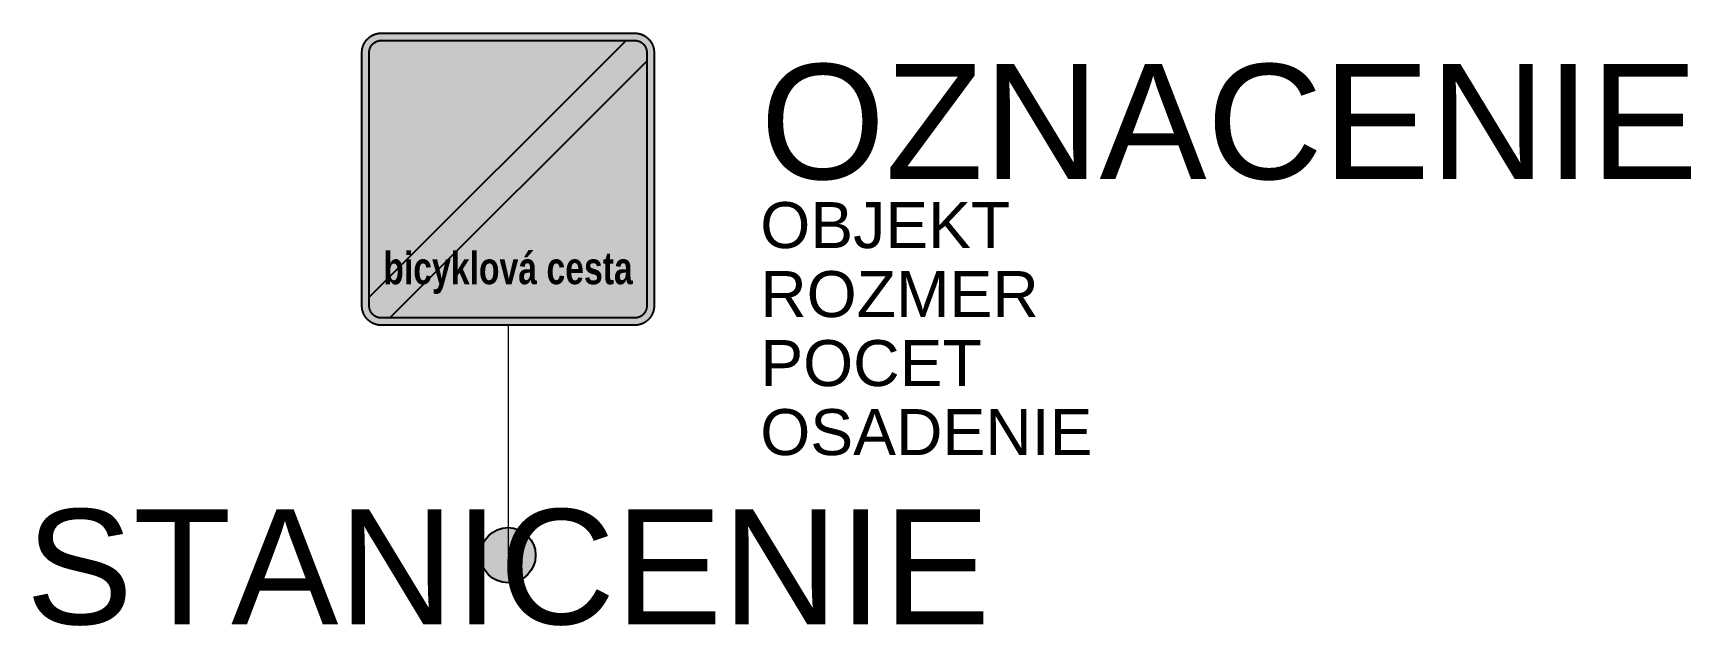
# Model space of a CAD drawing. Header units: metres. Extents: x -10.3 to 25.7, y -1.5 to 11.4.
import ezdxf
from ezdxf.enums import TextEntityAlignment as Align

# ---------------------------------------------------------------- set-up
doc = ezdxf.new("R2010")
doc.units = ezdxf.units.M
doc.layers.get('Defpoints').update_dxf_attribs({"color": 140, "lineweight": 5})
doc.styles.add('DZ', font='arialbd.ttf')
doc.styles.get("Standard").update_dxf_attribs({"font": 'arial.ttf'})

msp = doc.modelspace()

# ---------------------------------------------------------------- texts
at = {"color": 7, "true_color": 0xf1efea, "style": 'DZ', "width": 0.75}
msp.add_text('bicyklová cesta', height=0.7, rotation=0.0007, dxfattribs=at).set_placement((0, 6.242), align=Align.MIDDLE_CENTER)
msp.add_attdef('OZNACENIE', (5.482, 8.177), '324', height=2.5)
msp.add_attdef('STANICENIE', text='', height=2.5).set_placement((0, 1), align=Align.TOP_CENTER)
at = {"layer": 'Defpoints'}
for tag, p, s in [('OBJEKT', (5.482, 6.677), 'Jestvujúci'), ('ROZMER', (5.482, 5.177), '600x600'), ('POCET', (5.482, 3.677), ''), ('OSADENIE', (5.482, 2.177), '')]:
    msp.add_attdef(tag, p, s, height=1, dxfattribs=at)

# ---------------------------------------------------------------- hatches: boundary and pattern name
at = {"true_color": 0xf1efea}
msp.add_hatch(color=7, dxfattribs=at).paths.add_polyline_path([(-2.752, 5), (-2.757, 5), (-2.762, 5), (-2.767, 5), (-2.773, 5), (-2.778, 5.001), (-2.783, 5.001), (-2.788, 5.002), (-2.793, 5.002), (-2.799, 5.003), (-2.804, 5.003), (-2.809, 5.004), (-2.814, 5.005), (-2.819, 5.005), (-2.824, 5.006), (-2.83, 5.007), (-2.835, 5.008), (-2.84, 5.009), (-2.845, 5.01), (-2.85, 5.012), (-2.855, 5.013), (-2.86, 5.014), (-2.865, 5.015), (-2.87, 5.017), (-2.875, 5.018), (-2.88, 5.02), (-2.885, 5.021), (-2.89, 5.023), (-2.894, 5.025), (-2.899, 5.027), (-2.904, 5.028), (-2.909, 5.03), (-2.914, 5.032), (-2.918, 5.034), (-2.923, 5.036), (-2.928, 5.038), (-2.933, 5.041), (-2.937, 5.043), (-2.942, 5.045), (-2.946, 5.047), (-2.951, 5.05), (-2.956, 5.052), (-2.96, 5.055), (-2.965, 5.057), (-2.969, 5.06), (-2.973, 5.063), (-2.978, 5.065), (-2.982, 5.068), (-2.987, 5.071), (-2.991, 5.074), (-2.995, 5.077), (-2.999, 5.08), (-3.004, 5.083), (-3.008, 5.086), (-3.012, 5.089), (-3.016, 5.093), (-3.02, 5.096), (-3.024, 5.099), (-3.028, 5.103), (-3.032, 5.106), (-3.036, 5.109), (-3.04, 5.113), (-3.044, 5.117), (-3.047, 5.12), (-3.051, 5.124), (-3.055, 5.128), (-3.058, 5.131), (-3.062, 5.135), (-3.065, 5.139), (-3.069, 5.143), (-3.072, 5.147), (-3.076, 5.151), (-3.079, 5.155), (-3.082, 5.159), (-3.086, 5.163), (-3.089, 5.167), (-3.092, 5.171), (-3.095, 5.176), (-3.098, 5.18), (-3.101, 5.184), (-3.104, 5.188), (-3.107, 5.193), (-3.109, 5.197), (-3.112, 5.201), (-3.115, 5.206), (-3.118, 5.21), (-3.12, 5.215), (-3.123, 5.219), (-3.125, 5.224), (-3.128, 5.229), (-3.13, 5.233), (-3.132, 5.238), (-3.134, 5.242), (-3.137, 5.247), (-3.139, 5.252), (-3.141, 5.256), (-3.143, 5.261), (-3.145, 5.266), (-3.147, 5.271), (-3.148, 5.276), (-3.15, 5.281), (-3.152, 5.285), (-3.154, 5.29), (-3.155, 5.295), (-3.157, 5.3), (-3.158, 5.305), (-3.16, 5.31), (-3.161, 5.315), (-3.162, 5.32), (-3.164, 5.325), (-3.165, 5.33), (-3.166, 5.335), (-3.167, 5.34), (-3.168, 5.345), (-3.169, 5.351), (-3.17, 5.356), (-3.17, 5.361), (-3.171, 5.366), (-3.172, 5.371), (-3.172, 5.376), (-3.173, 5.381), (-3.173, 5.387), (-3.174, 5.392), (-3.174, 5.397), (-3.174, 5.402), (-3.175, 5.408), (-3.175, 5.413), (-3.175, 5.418), (-3.175, 5.423), (-3.175, 10.927), (-3.175, 10.932), (-3.175, 10.937), (-3.175, 10.942), (-3.174, 10.948), (-3.174, 10.953), (-3.174, 10.958), (-3.173, 10.963), (-3.173, 10.968), (-3.172, 10.974), (-3.172, 10.979), (-3.171, 10.984), (-3.17, 10.989), (-3.17, 10.994), (-3.169, 10.999), (-3.168, 11.004), (-3.167, 11.01), (-3.166, 11.015), (-3.165, 11.02), (-3.164, 11.025), (-3.162, 11.03), (-3.161, 11.035), (-3.16, 11.04), (-3.158, 11.045), (-3.157, 11.05), (-3.155, 11.055), (-3.154, 11.06), (-3.152, 11.064), (-3.15, 11.069), (-3.148, 11.074), (-3.147, 11.079), (-3.145, 11.084), (-3.143, 11.089), (-3.141, 11.093), (-3.139, 11.098), (-3.137, 11.103), (-3.134, 11.108), (-3.132, 11.112), (-3.13, 11.117), (-3.128, 11.121), (-3.125, 11.126), (-3.123, 11.131), (-3.12, 11.135), (-3.118, 11.14), (-3.115, 11.144), (-3.112, 11.148), (-3.109, 11.153), (-3.107, 11.157), (-3.104, 11.161), (-3.101, 11.166), (-3.098, 11.17), (-3.095, 11.174), (-3.092, 11.178), (-3.089, 11.183), (-3.086, 11.187), (-3.082, 11.191), (-3.079, 11.195), (-3.076, 11.199), (-3.072, 11.203), (-3.069, 11.207), (-3.065, 11.211), (-3.062, 11.215), (-3.058, 11.218), (-3.055, 11.222), (-3.051, 11.226), (-3.047, 11.23), (-3.044, 11.233), (-3.04, 11.237), (-3.036, 11.24), (-3.032, 11.244), (-3.028, 11.247), (-3.024, 11.251), (-3.02, 11.254), (-3.016, 11.257), (-3.012, 11.261), (-3.008, 11.264), (-3.004, 11.267), (-2.999, 11.27), (-2.995, 11.273), (-2.991, 11.276), (-2.987, 11.279), (-2.982, 11.282), (-2.978, 11.284), (-2.973, 11.287), (-2.969, 11.29), (-2.965, 11.293), (-2.96, 11.295), (-2.956, 11.298), (-2.951, 11.3), (-2.946, 11.302), (-2.942, 11.305), (-2.937, 11.307), (-2.933, 11.309), (-2.928, 11.312), (-2.923, 11.314), (-2.918, 11.316), (-2.914, 11.318), (-2.909, 11.32), (-2.904, 11.322), (-2.899, 11.323), (-2.894, 11.325), (-2.89, 11.327), (-2.885, 11.329), (-2.88, 11.33), (-2.875, 11.332), (-2.87, 11.333), (-2.865, 11.335), (-2.86, 11.336), (-2.855, 11.337), (-2.85, 11.338), (-2.845, 11.34), (-2.84, 11.341), (-2.835, 11.342), (-2.83, 11.343), (-2.824, 11.344), (-2.819, 11.345), (-2.814, 11.345), (-2.809, 11.346), (-2.804, 11.347), (-2.799, 11.347), (-2.793, 11.348), (-2.788, 11.348), (-2.783, 11.349), (-2.778, 11.349), (-2.773, 11.349), (-2.767, 11.35), (-2.762, 11.35), (-2.757, 11.35), (-2.752, 11.35), (2.752, 11.35), (2.757, 11.35), (2.762, 11.35), (2.767, 11.35), (2.773, 11.349), (2.778, 11.349), (2.783, 11.349), (2.788, 11.348), (2.793, 11.348), (2.799, 11.347), (2.804, 11.347), (2.809, 11.346), (2.814, 11.345), (2.819, 11.345), (2.824, 11.344), (2.83, 11.343), (2.835, 11.342), (2.84, 11.341), (2.845, 11.34), (2.85, 11.338), (2.855, 11.337), (2.86, 11.336), (2.865, 11.335), (2.87, 11.333), (2.875, 11.332), (2.88, 11.33), (2.885, 11.329), (2.89, 11.327), (2.894, 11.325), (2.899, 11.323), (2.904, 11.322), (2.909, 11.32), (2.914, 11.318), (2.918, 11.316), (2.923, 11.314), (2.928, 11.312), (2.933, 11.309), (2.937, 11.307), (2.942, 11.305), (2.946, 11.302), (2.951, 11.3), (2.956, 11.298), (2.96, 11.295), (2.965, 11.293), (2.969, 11.29), (2.973, 11.287), (2.978, 11.284), (2.982, 11.282), (2.987, 11.279), (2.991, 11.276), (2.995, 11.273), (2.999, 11.27), (3.003, 11.267), (3.008, 11.264), (3.012, 11.261), (3.016, 11.257), (3.02, 11.254), (3.024, 11.251), (3.028, 11.247), (3.032, 11.244), (3.036, 11.24), (3.04, 11.237), (3.044, 11.233), (3.047, 11.23), (3.051, 11.226), (3.055, 11.222), (3.058, 11.218), (3.062, 11.215), (3.065, 11.211), (3.069, 11.207), (3.072, 11.203), (3.076, 11.199), (3.079, 11.195), (3.082, 11.191), (3.086, 11.187), (3.089, 11.183), (3.092, 11.178), (3.095, 11.174), (3.098, 11.17), (3.101, 11.166), (3.104, 11.161), (3.107, 11.157), (3.109, 11.153), (3.112, 11.148), (3.115, 11.144), (3.118, 11.14), (3.12, 11.135), (3.123, 11.131), (3.125, 11.126), (3.128, 11.121), (3.13, 11.117), (3.132, 11.112), (3.134, 11.108), (3.137, 11.103), (3.139, 11.098), (3.141, 11.093), (3.143, 11.089), (3.145, 11.084), (3.147, 11.079), (3.148, 11.074), (3.15, 11.069), (3.152, 11.064), (3.154, 11.06), (3.155, 11.055), (3.157, 11.05), (3.158, 11.045), (3.16, 11.04), (3.161, 11.035), (3.162, 11.03), (3.163, 11.025), (3.165, 11.02), (3.166, 11.015), (3.167, 11.01), (3.168, 11.004), (3.169, 10.999), (3.17, 10.994), (3.17, 10.989), (3.171, 10.984), (3.172, 10.979), (3.172, 10.974), (3.173, 10.968), (3.173, 10.963), (3.174, 10.958), (3.174, 10.953), (3.174, 10.948), (3.175, 10.942), (3.175, 10.937), (3.175, 10.932), (3.175, 10.927), (3.175, 5.423), (3.175, 5.418), (3.175, 5.413), (3.175, 5.408), (3.174, 5.402), (3.174, 5.397), (3.174, 5.392), (3.173, 5.387), (3.173, 5.381), (3.172, 5.376), (3.172, 5.371), (3.171, 5.366), (3.17, 5.361), (3.17, 5.356), (3.169, 5.351), (3.168, 5.345), (3.167, 5.34), (3.166, 5.335), (3.165, 5.33), (3.163, 5.325), (3.162, 5.32), (3.161, 5.315), (3.16, 5.31), (3.158, 5.305), (3.157, 5.3), (3.155, 5.295), (3.154, 5.29), (3.152, 5.285), (3.15, 5.281), (3.148, 5.276), (3.147, 5.271), (3.145, 5.266), (3.143, 5.261), (3.141, 5.256), (3.139, 5.252), (3.137, 5.247), (3.134, 5.242), (3.132, 5.238), (3.13, 5.233), (3.128, 5.229), (3.125, 5.224), (3.123, 5.219), (3.12, 5.215), (3.118, 5.21), (3.115, 5.206), (3.112, 5.201), (3.109, 5.197), (3.107, 5.193), (3.104, 5.188), (3.101, 5.184), (3.098, 5.18), (3.095, 5.176), (3.092, 5.171), (3.089, 5.167), (3.086, 5.163), (3.082, 5.159), (3.079, 5.155), (3.076, 5.151), (3.072, 5.147), (3.069, 5.143), (3.065, 5.139), (3.062, 5.135), (3.058, 5.131), (3.055, 5.128), (3.051, 5.124), (3.047, 5.12), (3.044, 5.117), (3.04, 5.113), (3.036, 5.109), (3.032, 5.106), (3.028, 5.103), (3.024, 5.099), (3.02, 5.096), (3.016, 5.093), (3.012, 5.089), (3.008, 5.086), (3.003, 5.083), (2.999, 5.08), (2.995, 5.077), (2.991, 5.074), (2.987, 5.071), (2.982, 5.068), (2.978, 5.065), (2.973, 5.063), (2.969, 5.06), (2.965, 5.057), (2.96, 5.055), (2.956, 5.052), (2.951, 5.05), (2.946, 5.047), (2.942, 5.045), (2.937, 5.043), (2.933, 5.041), (2.928, 5.038), (2.923, 5.036), (2.918, 5.034), (2.914, 5.032), (2.909, 5.03), (2.904, 5.028), (2.899, 5.027), (2.894, 5.025), (2.89, 5.023), (2.885, 5.021), (2.88, 5.02), (2.875, 5.018), (2.87, 5.017), (2.865, 5.015), (2.86, 5.014), (2.855, 5.013), (2.85, 5.012), (2.845, 5.01), (2.84, 5.009), (2.835, 5.008), (2.83, 5.007), (2.824, 5.006), (2.819, 5.005), (2.814, 5.005), (2.809, 5.004), (2.804, 5.003), (2.799, 5.003), (2.793, 5.002), (2.788, 5.002), (2.783, 5.001), (2.778, 5.001), (2.773, 5), (2.767, 5), (2.762, 5), (2.757, 5), (2.752, 5)])
at = {"true_color": 0x9b9b9b}
msp.add_hatch(color=253, dxfattribs=at).paths.add_polyline_path([(-2.752, 5.159), (-2.759, 5.159), (-2.765, 5.159), (-2.772, 5.159), (-2.779, 5.16), (-2.785, 5.161), (-2.792, 5.162), (-2.799, 5.163), (-2.805, 5.164), (-2.811, 5.166), (-2.818, 5.167), (-2.824, 5.169), (-2.83, 5.171), (-2.837, 5.173), (-2.843, 5.175), (-2.849, 5.177), (-2.855, 5.18), (-2.861, 5.182), (-2.866, 5.185), (-2.872, 5.188), (-2.878, 5.191), (-2.883, 5.194), (-2.889, 5.197), (-2.894, 5.2), (-2.9, 5.204), (-2.905, 5.207), (-2.91, 5.211), (-2.915, 5.215), (-2.92, 5.219), (-2.925, 5.223), (-2.93, 5.227), (-2.934, 5.232), (-2.939, 5.236), (-2.943, 5.241), (-2.947, 5.245), (-2.952, 5.25), (-2.956, 5.255), (-2.96, 5.26), (-2.964, 5.265), (-2.967, 5.27), (-2.971, 5.275), (-2.975, 5.281), (-2.978, 5.286), (-2.981, 5.292), (-2.984, 5.297), (-2.987, 5.303), (-2.99, 5.309), (-2.993, 5.314), (-2.996, 5.32), (-2.998, 5.326), (-3, 5.332), (-3.002, 5.338), (-3.004, 5.345), (-3.006, 5.351), (-3.008, 5.357), (-3.01, 5.364), (-3.011, 5.37), (-3.012, 5.376), (-3.013, 5.383), (-3.014, 5.39), (-3.015, 5.396), (-3.015, 5.403), (-3.016, 5.41), (-3.016, 5.417), (-3.016, 5.423), (-3.016, 10.927), (-3.016, 10.933), (-3.016, 10.94), (-3.015, 10.947), (-3.015, 10.954), (-3.014, 10.96), (-3.013, 10.967), (-3.012, 10.973), (-3.011, 10.98), (-3.01, 10.986), (-3.008, 10.993), (-3.006, 10.999), (-3.004, 11.005), (-3.002, 11.011), (-3, 11.018), (-2.998, 11.024), (-2.996, 11.03), (-2.993, 11.035), (-2.99, 11.041), (-2.987, 11.047), (-2.984, 11.053), (-2.981, 11.058), (-2.978, 11.064), (-2.975, 11.069), (-2.971, 11.075), (-2.967, 11.08), (-2.964, 11.085), (-2.96, 11.09), (-2.956, 11.095), (-2.952, 11.1), (-2.947, 11.105), (-2.943, 11.109), (-2.939, 11.114), (-2.934, 11.118), (-2.93, 11.122), (-2.925, 11.127), (-2.92, 11.131), (-2.915, 11.135), (-2.91, 11.139), (-2.905, 11.142), (-2.9, 11.146), (-2.894, 11.149), (-2.889, 11.153), (-2.883, 11.156), (-2.878, 11.159), (-2.872, 11.162), (-2.866, 11.165), (-2.861, 11.168), (-2.855, 11.17), (-2.849, 11.173), (-2.843, 11.175), (-2.837, 11.177), (-2.83, 11.179), (-2.824, 11.181), (-2.818, 11.183), (-2.811, 11.184), (-2.805, 11.186), (-2.799, 11.187), (-2.792, 11.188), (-2.785, 11.189), (-2.779, 11.19), (-2.772, 11.19), (-2.765, 11.191), (-2.759, 11.191), (-2.752, 11.191), (2.752, 11.191), (2.758, 11.191), (2.765, 11.191), (2.772, 11.19), (2.779, 11.19), (2.785, 11.189), (2.792, 11.188), (2.799, 11.187), (2.805, 11.186), (2.811, 11.184), (2.818, 11.183), (2.824, 11.181), (2.83, 11.179), (2.837, 11.177), (2.843, 11.175), (2.849, 11.173), (2.855, 11.17), (2.861, 11.168), (2.866, 11.165), (2.872, 11.162), (2.878, 11.159), (2.883, 11.156), (2.889, 11.153), (2.894, 11.149), (2.9, 11.146), (2.905, 11.142), (2.91, 11.139), (2.915, 11.135), (2.92, 11.131), (2.925, 11.127), (2.93, 11.122), (2.934, 11.118), (2.939, 11.114), (2.943, 11.109), (2.947, 11.105), (2.952, 11.1), (2.956, 11.095), (2.96, 11.09), (2.964, 11.085), (2.967, 11.08), (2.971, 11.075), (2.975, 11.069), (2.978, 11.064), (2.981, 11.058), (2.984, 11.053), (2.987, 11.047), (2.99, 11.041), (2.993, 11.035), (2.995, 11.03), (2.998, 11.024), (3, 11.018), (3.002, 11.011), (3.004, 11.005), (3.006, 10.999), (3.008, 10.993), (3.009, 10.986), (3.011, 10.98), (3.012, 10.973), (3.013, 10.967), (3.014, 10.96), (3.015, 10.954), (3.015, 10.947), (3.016, 10.94), (3.016, 10.933), (3.016, 10.927), (3.016, 5.423), (3.016, 5.417), (3.016, 5.41), (3.015, 5.403), (3.015, 5.396), (3.014, 5.39), (3.013, 5.383), (3.012, 5.376), (3.011, 5.37), (3.009, 5.364), (3.008, 5.357), (3.006, 5.351), (3.004, 5.345), (3.002, 5.338), (3, 5.332), (2.998, 5.326), (2.995, 5.32), (2.993, 5.314), (2.99, 5.309), (2.987, 5.303), (2.984, 5.297), (2.981, 5.292), (2.978, 5.286), (2.975, 5.281), (2.971, 5.275), (2.967, 5.27), (2.964, 5.265), (2.96, 5.26), (2.956, 5.255), (2.952, 5.25), (2.947, 5.245), (2.943, 5.241), (2.939, 5.236), (2.934, 5.232), (2.93, 5.227), (2.925, 5.223), (2.92, 5.219), (2.915, 5.215), (2.91, 5.211), (2.905, 5.207), (2.9, 5.204), (2.894, 5.2), (2.889, 5.197), (2.883, 5.194), (2.878, 5.191), (2.872, 5.188), (2.866, 5.185), (2.861, 5.182), (2.855, 5.18), (2.849, 5.177), (2.843, 5.175), (2.837, 5.173), (2.83, 5.171), (2.824, 5.169), (2.818, 5.167), (2.811, 5.166), (2.805, 5.164), (2.799, 5.163), (2.792, 5.162), (2.785, 5.161), (2.779, 5.16), (2.772, 5.159), (2.765, 5.159), (2.758, 5.159), (2.752, 5.159)])
at = {"true_color": 0x828282}
msp.add_hatch(color=8, dxfattribs=at).paths.add_polyline_path([(-3.016, 5.608), (2.567, 11.191), (2.752, 11.191), (2.758, 11.191), (2.765, 11.191), (2.772, 11.19), (2.779, 11.19), (2.785, 11.189), (2.792, 11.188), (2.799, 11.187), (2.805, 11.186), (2.811, 11.184), (2.818, 11.183), (2.824, 11.181), (2.83, 11.179), (2.837, 11.177), (2.843, 11.175), (2.849, 11.173), (2.855, 11.17), (2.861, 11.168), (2.866, 11.165), (2.872, 11.162), (2.878, 11.159), (2.883, 11.156), (2.889, 11.153), (2.894, 11.149), (2.9, 11.146), (2.905, 11.142), (2.91, 11.139), (2.915, 11.135), (2.92, 11.131), (2.925, 11.127), (2.93, 11.122), (2.934, 11.118), (2.939, 11.114), (2.943, 11.109), (2.947, 11.105), (2.952, 11.1), (2.956, 11.095), (2.96, 11.09), (2.964, 11.085), (2.967, 11.08), (2.971, 11.075), (2.975, 11.069), (2.978, 11.064), (2.981, 11.058), (2.984, 11.053), (2.987, 11.047), (2.99, 11.041), (2.993, 11.035), (2.995, 11.03), (2.998, 11.024), (3, 11.018), (3.002, 11.011), (3.004, 11.005), (3.006, 10.999), (3.008, 10.993), (3.009, 10.986), (3.011, 10.98), (3.012, 10.973), (3.013, 10.967), (3.014, 10.96), (3.015, 10.954), (3.015, 10.947), (3.016, 10.94), (3.016, 10.933), (3.016, 10.927), (3.016, 10.742), (-2.567, 5.159), (-2.752, 5.159), (-2.759, 5.159), (-2.765, 5.159), (-2.772, 5.159), (-2.779, 5.16), (-2.785, 5.161), (-2.792, 5.162), (-2.799, 5.163), (-2.805, 5.164), (-2.811, 5.166), (-2.818, 5.167), (-2.824, 5.169), (-2.83, 5.171), (-2.837, 5.173), (-2.843, 5.175), (-2.849, 5.177), (-2.855, 5.18), (-2.861, 5.182), (-2.866, 5.185), (-2.872, 5.188), (-2.878, 5.191), (-2.883, 5.194), (-2.889, 5.197), (-2.894, 5.2), (-2.9, 5.204), (-2.905, 5.207), (-2.91, 5.211), (-2.915, 5.215), (-2.92, 5.219), (-2.925, 5.223), (-2.93, 5.227), (-2.934, 5.232), (-2.939, 5.236), (-2.943, 5.241), (-2.947, 5.245), (-2.952, 5.25), (-2.956, 5.255), (-2.96, 5.26), (-2.964, 5.265), (-2.967, 5.27), (-2.971, 5.275), (-2.975, 5.281), (-2.978, 5.286), (-2.981, 5.292), (-2.984, 5.297), (-2.987, 5.303), (-2.99, 5.309), (-2.993, 5.314), (-2.996, 5.32), (-2.998, 5.326), (-3, 5.332), (-3.002, 5.338), (-3.004, 5.345), (-3.006, 5.351), (-3.008, 5.357), (-3.01, 5.364), (-3.011, 5.37), (-3.012, 5.376), (-3.013, 5.383), (-3.014, 5.39), (-3.015, 5.396), (-3.015, 5.403), (-3.016, 5.41), (-3.016, 5.417), (-3.016, 5.423)])
at = {"true_color": 0xf1efea}
h = msp.add_hatch(color=7, dxfattribs=at)
h.paths.add_polyline_path([(-0.31, 10.561), (-0.649, 10.561), (-0.657, 10.56), (-0.666, 10.56), (-0.674, 10.56), (-0.682, 10.559), (-0.691, 10.558), (-0.699, 10.557), (-0.707, 10.556), (-0.716, 10.555), (-0.724, 10.554), (-0.732, 10.552), (-0.74, 10.55), (-0.748, 10.548), (-0.756, 10.546), (-0.764, 10.544), (-0.771, 10.542), (-0.779, 10.539), (-0.787, 10.537), (-0.795, 10.534), (-0.802, 10.531), (-0.81, 10.528), (-0.817, 10.525), (-0.824, 10.521), (-0.832, 10.518), (-0.839, 10.514), (-0.846, 10.51), (-0.853, 10.506), (-0.86, 10.502), (-0.867, 10.498), (-0.874, 10.494), (-0.881, 10.489), (-0.887, 10.485), (-0.894, 10.48), (-0.9, 10.475), (-0.907, 10.47), (-0.913, 10.465), (-0.919, 10.46), (-0.925, 10.455), (-0.931, 10.449), (-0.937, 10.443), (-0.943, 10.438), (-0.948, 10.432), (-0.954, 10.426), (-0.959, 10.42), (-0.964, 10.414), (-0.969, 10.408), (-0.975, 10.401), (-0.98, 10.395), (-0.984, 10.388), (-0.989, 10.381), (-0.994, 10.375), (-0.998, 10.368), (-1.002, 10.361), (-1.007, 10.354), (-1.011, 10.346), (-1.014, 10.339), (-1.018, 10.332), (-1.022, 10.324), (-1.025, 10.317), (-1.029, 10.309), (-1.032, 10.302), (-1.035, 10.294), (-1.038, 10.286), (-1.04, 10.278), (-1.043, 10.27), (-1.343, 9.302), (-1.346, 9.302), (-1.349, 9.303), (-1.352, 9.303), (-1.355, 9.304), (-1.359, 9.305), (-1.362, 9.305), (-1.365, 9.306), (-1.368, 9.306), (-1.371, 9.307), (-1.374, 9.308), (-1.378, 9.308), (-1.381, 9.309), (-1.384, 9.309), (-1.387, 9.31), (-1.39, 9.31), (-1.394, 9.311), (-1.397, 9.311), (-1.4, 9.312), (-1.403, 9.312), (-1.406, 9.313), (-1.41, 9.313), (-1.413, 9.313), (-1.416, 9.314), (-1.419, 9.314), (-1.422, 9.315), (-1.426, 9.315), (-1.429, 9.315), (-1.432, 9.316), (-1.435, 9.316), (-1.438, 9.316), (-1.442, 9.317), (-1.445, 9.317), (-1.448, 9.317), (-1.451, 9.318), (-1.454, 9.318), (-1.458, 9.318), (-1.461, 9.319), (-1.464, 9.319), (-1.467, 9.319), (-1.47, 9.319), (-1.474, 9.32), (-1.477, 9.32), (-1.48, 9.32), (-1.483, 9.32), (-1.487, 9.32), (-1.49, 9.321), (-1.493, 9.321), (-1.496, 9.321), (-1.499, 9.321), (-1.503, 9.321), (-1.506, 9.321), (-1.509, 9.322), (-1.512, 9.322), (-1.516, 9.322), (-1.519, 9.322), (-1.522, 9.322), (-1.525, 9.322), (-1.528, 9.322), (-1.532, 9.322), (-1.535, 9.322), (-1.538, 9.322), (-1.541, 9.322), (-1.545, 9.322), (-1.548, 9.322), (-1.561, 9.322), (-1.573, 9.322), (-1.586, 9.322), (-1.599, 9.321), (-1.612, 9.32), (-1.624, 9.319), (-1.637, 9.318), (-1.65, 9.317), (-1.662, 9.316), (-1.675, 9.314), (-1.688, 9.313), (-1.7, 9.311), (-1.713, 9.309), (-1.725, 9.307), (-1.738, 9.305), (-1.75, 9.302), (-1.762, 9.3), (-1.775, 9.297), (-1.787, 9.294), (-1.799, 9.291), (-1.812, 9.288), (-1.824, 9.285), (-1.836, 9.281), (-1.848, 9.278), (-1.86, 9.274), (-1.872, 9.27), (-1.884, 9.266), (-1.896, 9.262), (-1.908, 9.257), (-1.919, 9.253), (-1.931, 9.248), (-1.943, 9.244), (-1.954, 9.239), (-1.966, 9.234), (-1.977, 9.229), (-1.989, 9.223), (-2, 9.218), (-2.011, 9.212), (-2.023, 9.207), (-2.034, 9.201), (-2.045, 9.195), (-2.056, 9.189), (-2.067, 9.182), (-2.078, 9.176), (-2.088, 9.169), (-2.099, 9.163), (-2.11, 9.156), (-2.12, 9.149), (-2.131, 9.142), (-2.141, 9.135), (-2.151, 9.127), (-2.162, 9.12), (-2.172, 9.112), (-2.182, 9.104), (-2.192, 9.096), (-2.202, 9.088), (-2.212, 9.08), (-2.221, 9.072), (-2.231, 9.064), (-2.24, 9.055), (-2.25, 9.047), (-2.259, 9.038), (-2.268, 9.029), (-2.277, 9.02), (-2.286, 9.011), (-2.295, 9.002), (-2.304, 8.992), (-2.313, 8.983), (-2.321, 8.973), (-2.33, 8.964), (-2.338, 8.954), (-2.346, 8.944), (-2.354, 8.934), (-2.362, 8.924), (-2.37, 8.914), (-2.377, 8.904), (-2.385, 8.894), (-2.392, 8.884), (-2.399, 8.873), (-2.406, 8.863), (-2.413, 8.852), (-2.42, 8.842), (-2.427, 8.831), (-2.433, 8.82), (-2.44, 8.809), (-2.446, 8.798), (-2.452, 8.787), (-2.458, 8.776), (-2.464, 8.765), (-2.47, 8.754), (-2.475, 8.743), (-2.481, 8.731), (-2.486, 8.72), (-2.491, 8.708), (-2.496, 8.697), (-2.501, 8.685), (-2.506, 8.674), (-2.51, 8.662), (-2.515, 8.65), (-2.519, 8.638), (-2.523, 8.626), (-2.527, 8.614), (-2.531, 8.602), (-2.535, 8.59), (-2.539, 8.578), (-2.542, 8.566), (-2.545, 8.554), (-2.549, 8.542), (-2.552, 8.53), (-2.554, 8.517), (-2.557, 8.505), (-2.56, 8.493), (-2.562, 8.48), (-2.564, 8.468), (-2.566, 8.455), (-2.568, 8.443), (-2.57, 8.43), (-2.572, 8.418), (-2.573, 8.405), (-2.575, 8.392), (-2.576, 8.38), (-2.577, 8.367), (-2.578, 8.354), (-2.578, 8.342), (-2.579, 8.329), (-2.579, 8.316), (-2.58, 8.303), (-2.58, 8.29), (-2.58, 8.278), (-2.579, 8.265), (-2.579, 8.252), (-2.578, 8.239), (-2.578, 8.226), (-2.577, 8.214), (-2.576, 8.201), (-2.575, 8.188), (-2.573, 8.176), (-2.572, 8.163), (-2.57, 8.151), (-2.568, 8.138), (-2.566, 8.125), (-2.564, 8.113), (-2.562, 8.1), (-2.56, 8.088), (-2.557, 8.076), (-2.554, 8.063), (-2.552, 8.051), (-2.549, 8.039), (-2.545, 8.027), (-2.542, 8.014), (-2.539, 8.002), (-2.535, 7.99), (-2.531, 7.978), (-2.527, 7.966), (-2.523, 7.954), (-2.519, 7.942), (-2.515, 7.931), (-2.51, 7.919), (-2.506, 7.907), (-2.501, 7.895), (-2.496, 7.884), (-2.491, 7.872), (-2.486, 7.861), (-2.481, 7.849), (-2.475, 7.838), (-2.47, 7.827), (-2.464, 7.816), (-2.458, 7.804), (-2.452, 7.793), (-2.446, 7.782), (-2.44, 7.771), (-2.433, 7.761), (-2.427, 7.75), (-2.42, 7.739), (-2.413, 7.728), (-2.406, 7.718), (-2.399, 7.707), (-2.392, 7.697), (-2.385, 7.687), (-2.377, 7.676), (-2.37, 7.666), (-2.362, 7.656), (-2.354, 7.646), (-2.346, 7.636), (-2.338, 7.627), (-2.33, 7.617), (-2.321, 7.607), (-2.313, 7.598), (-2.304, 7.588), (-2.295, 7.579), (-2.286, 7.57), (-2.277, 7.561), (-2.268, 7.552), (-2.259, 7.543), (-2.25, 7.534), (-2.24, 7.525), (-2.231, 7.517), (-2.221, 7.509), (-2.212, 7.5), (-2.202, 7.492), (-2.192, 7.484), (-2.182, 7.476), (-2.172, 7.469), (-2.162, 7.461), (-2.151, 7.453), (-2.141, 7.446), (-2.131, 7.439), (-2.12, 7.432), (-2.11, 7.425), (-2.099, 7.418), (-2.088, 7.411), (-2.078, 7.405), (-2.067, 7.398), (-2.056, 7.392), (-2.045, 7.386), (-2.034, 7.38), (-2.023, 7.374), (-2.011, 7.368), (-2, 7.363), (-1.989, 7.357), (-1.977, 7.352), (-1.966, 7.347), (-1.954, 7.342), (-1.943, 7.337), (-1.931, 7.332), (-1.919, 7.328), (-1.908, 7.323), (-1.896, 7.319), (-1.884, 7.315), (-1.872, 7.311), (-1.86, 7.307), (-1.848, 7.303), (-1.836, 7.299), (-1.824, 7.296), (-1.812, 7.293), (-1.799, 7.29), (-1.787, 7.287), (-1.775, 7.284), (-1.762, 7.281), (-1.75, 7.279), (-1.738, 7.276), (-1.725, 7.274), (-1.713, 7.272), (-1.7, 7.27), (-1.688, 7.268), (-1.675, 7.266), (-1.662, 7.265), (-1.65, 7.264), (-1.637, 7.262), (-1.624, 7.261), (-1.612, 7.26), (-1.599, 7.26), (-1.586, 7.259), (-1.573, 7.259), (-1.561, 7.259), (-1.548, 7.258), (-1.535, 7.259), (-1.522, 7.259), (-1.509, 7.259), (-1.497, 7.26), (-1.484, 7.26), (-1.471, 7.261), (-1.458, 7.262), (-1.446, 7.264), (-1.433, 7.265), (-1.421, 7.266), (-1.408, 7.268), (-1.395, 7.27), (-1.383, 7.272), (-1.37, 7.274), (-1.358, 7.276), (-1.346, 7.279), (-1.333, 7.281), (-1.321, 7.284), (-1.308, 7.287), (-1.296, 7.29), (-1.284, 7.293), (-1.272, 7.296), (-1.26, 7.299), (-1.248, 7.303), (-1.236, 7.307), (-1.224, 7.311), (-1.212, 7.315), (-1.2, 7.319), (-1.188, 7.323), (-1.176, 7.328), (-1.165, 7.332), (-1.153, 7.337), (-1.141, 7.342), (-1.13, 7.347), (-1.118, 7.352), (-1.107, 7.357), (-1.096, 7.363), (-1.084, 7.368), (-1.073, 7.374), (-1.062, 7.38), (-1.051, 7.386), (-1.04, 7.392), (-1.029, 7.398), (-1.018, 7.405), (-1.007, 7.411), (-0.996, 7.418), (-0.986, 7.425), (-0.975, 7.432), (-0.965, 7.439), (-0.954, 7.446), (-0.944, 7.453), (-0.934, 7.461), (-0.924, 7.469), (-0.914, 7.476), (-0.904, 7.484), (-0.894, 7.492), (-0.884, 7.5), (-0.874, 7.509), (-0.865, 7.517), (-0.855, 7.525), (-0.846, 7.534), (-0.836, 7.543), (-0.827, 7.552), (-0.818, 7.561), (-0.809, 7.57), (-0.8, 7.579), (-0.791, 7.588), (-0.783, 7.598), (-0.774, 7.607), (-0.766, 7.617), (-0.758, 7.627), (-0.75, 7.636), (-0.742, 7.646), (-0.734, 7.656), (-0.726, 7.666), (-0.718, 7.676), (-0.711, 7.687), (-0.704, 7.697), (-0.696, 7.707), (-0.689, 7.718), (-0.682, 7.728), (-0.675, 7.739), (-0.669, 7.75), (-0.662, 7.761), (-0.656, 7.771), (-0.65, 7.782), (-0.643, 7.793), (-0.638, 7.804), (-0.632, 7.816), (-0.626, 7.827), (-0.62, 7.838), (-0.615, 7.849), (-0.61, 7.861), (-0.604, 7.872), (-0.599, 7.884), (-0.594, 7.895), (-0.59, 7.907), (-0.585, 7.919), (-0.581, 7.931), (-0.576, 7.942), (-0.572, 7.954), (-0.568, 7.966), (-0.564, 7.978), (-0.56, 7.99), (-0.557, 8.002), (-0.554, 8.014), (-0.55, 8.027), (-0.547, 8.039), (-0.544, 8.051), (-0.541, 8.063), (-0.539, 8.076), (-0.536, 8.088), (-0.534, 8.101), (-0.531, 8.113), (-0.529, 8.125), (-0.527, 8.138), (-0.525, 8.151), (-0.524, 8.163), (-0.522, 8.176), (-0.521, 8.188), (-0.52, 8.201), (-0.519, 8.214), (-0.518, 8.226), (-0.517, 8.239), (-0.517, 8.252), (-0.516, 8.265), (-0.516, 8.278), (-0.516, 8.29), (-0.516, 8.3), (-0.516, 8.309), (-0.516, 8.319), (-0.517, 8.328), (-0.517, 8.338), (-0.518, 8.347), (-0.518, 8.357), (-0.519, 8.366), (-0.519, 8.376), (-0.52, 8.385), (-0.521, 8.394), (-0.522, 8.404), (-0.523, 8.413), (-0.524, 8.422), (-0.526, 8.432), (-0.527, 8.441), (-0.528, 8.45), (-0.53, 8.46), (-0.532, 8.469), (-0.533, 8.478), (-0.535, 8.488), (-0.537, 8.497), (-0.539, 8.506), (-0.541, 8.515), (-0.543, 8.524), (-0.545, 8.534), (-0.547, 8.543), (-0.55, 8.552), (-0.552, 8.561), (-0.555, 8.57), (-0.557, 8.579), (-0.56, 8.588), (-0.563, 8.597), (-0.565, 8.606), (-0.568, 8.615), (-0.571, 8.624), (-0.574, 8.633), (-0.578, 8.642), (-0.581, 8.65), (-0.584, 8.659), (-0.587, 8.668), (-0.591, 8.677), (-0.595, 8.685), (-0.598, 8.694), (-0.602, 8.703), (-0.606, 8.711), (-0.61, 8.72), (-0.614, 8.728), (-0.618, 8.737), (-0.622, 8.745), (-0.626, 8.754), (-0.63, 8.762), (-0.635, 8.771), (-0.639, 8.779), (-0.643, 8.787), (-0.648, 8.796), (-0.653, 8.804), (-0.658, 8.812), (-0.662, 8.82), (-0.667, 8.828), (-0.672, 8.836), (-0.677, 8.844), (-0.682, 8.852), (-0.688, 8.86), (-0.693, 8.868), (-0.698, 8.876), (-0.704, 8.884), (-0.709, 8.892), (-0.715, 8.899), (-0.72, 8.907), (-0.726, 8.914), (-0.732, 8.922), (-0.738, 8.929), (-0.744, 8.937), (-0.749, 8.944), (-0.756, 8.951), (-0.762, 8.959), (-0.768, 8.966), (-0.774, 8.973), (-0.78, 8.98), (-0.786, 8.987), (-0.793, 8.994), (-0.799, 9.001), (-0.806, 9.007), (-0.812, 9.014), (-0.819, 9.021), (-0.826, 9.027), (-0.833, 9.034), (-0.839, 9.041), (-0.846, 9.047), (-0.853, 9.053), (-0.86, 9.06), (-0.867, 9.066), (-0.874, 9.072), (-0.881, 9.078), (-0.889, 9.084), (-0.896, 9.09), (-0.903, 9.096), (-0.91, 9.102), (-0.918, 9.108), (-0.925, 9.113), (-0.933, 9.119), (-0.941, 9.125), (-0.948, 9.13), (-0.956, 9.136), (-0.964, 9.141), (-0.971, 9.146), (-0.979, 9.151), (-0.987, 9.157), (-0.995, 9.162), (-1.003, 9.167), (-1.011, 9.172), (-1.019, 9.177), (-1.027, 9.181), (-1.035, 9.186), (-1.044, 9.191), (-1.052, 9.195), (-1.06, 9.2), (-1.069, 9.204), (-1.077, 9.209), (-1.085, 9.213), (-1.094, 9.217), (-1.102, 9.221), (-1.111, 9.225), (-1.12, 9.229), (-1.128, 9.233), (-1.137, 9.237), (-1.146, 9.241), (-1.033, 9.605), (-0.068, 8.175), (-0.066, 8.172), (-0.064, 8.17), (-0.062, 8.167), (-0.06, 8.165), (-0.058, 8.162), (-0.056, 8.16), (-0.054, 8.157), (-0.052, 8.155), (-0.05, 8.152), (-0.048, 8.15), (-0.046, 8.148), (-0.044, 8.145), (-0.041, 8.143), (-0.039, 8.141), (-0.037, 8.139), (-0.035, 8.137), (-0.032, 8.135), (-0.03, 8.133), (-0.028, 8.131), (-0.025, 8.129), (-0.023, 8.127), (-0.02, 8.125), (-0.018, 8.123), (-0.015, 8.121), (-0.012, 8.119), (-0.01, 8.118), (-0.007, 8.116), (-0.005, 8.114), (-0.002, 8.113), (0.001, 8.111), (0.004, 8.11), (0.006, 8.108), (0.009, 8.107), (0.012, 8.105), (0.015, 8.104), (0.018, 8.103), (0.02, 8.101), (0.023, 8.1), (0.026, 8.099), (0.029, 8.098), (0.032, 8.097), (0.035, 8.096), (0.038, 8.095), (0.041, 8.094), (0.044, 8.093), (0.047, 8.092), (0.05, 8.091), (0.053, 8.09), (0.056, 8.09), (0.059, 8.089), (0.062, 8.088), (0.065, 8.087), (0.068, 8.087), (0.071, 8.086), (0.075, 8.086), (0.078, 8.086), (0.081, 8.085), (0.084, 8.085), (0.087, 8.085), (0.09, 8.084), (0.094, 8.084), (0.097, 8.084), (0.1, 8.084), (0.103, 8.084), (0.537, 8.084), (0.539, 8.073), (0.542, 8.062), (0.544, 8.051), (0.547, 8.041), (0.549, 8.03), (0.552, 8.019), (0.555, 8.009), (0.558, 7.998), (0.562, 7.987), (0.565, 7.977), (0.568, 7.966), (0.572, 7.956), (0.575, 7.945), (0.579, 7.935), (0.583, 7.924), (0.587, 7.914), (0.591, 7.904), (0.595, 7.894), (0.6, 7.884), (0.604, 7.874), (0.608, 7.863), (0.613, 7.854), (0.618, 7.844), (0.623, 7.834), (0.627, 7.824), (0.632, 7.814), (0.638, 7.804), (0.643, 7.795), (0.648, 7.785), (0.654, 7.775), (0.659, 7.766), (0.665, 7.757), (0.671, 7.747), (0.676, 7.738), (0.682, 7.729), (0.688, 7.719), (0.694, 7.71), (0.701, 7.701), (0.707, 7.692), (0.713, 7.683), (0.72, 7.675), (0.727, 7.666), (0.733, 7.657), (0.74, 7.648), (0.747, 7.64), (0.754, 7.631), (0.761, 7.623), (0.768, 7.614), (0.775, 7.606), (0.783, 7.598), (0.79, 7.59), (0.798, 7.582), (0.805, 7.574), (0.813, 7.566), (0.821, 7.558), (0.829, 7.55), (0.837, 7.543), (0.845, 7.535), (0.853, 7.527), (0.861, 7.52), (0.87, 7.513), (0.878, 7.505), (0.887, 7.498), (0.895, 7.491), (0.904, 7.484), (0.913, 7.477), (0.921, 7.47), (0.93, 7.464), (0.939, 7.457), (0.948, 7.451), (0.957, 7.444), (0.966, 7.438), (0.976, 7.432), (0.985, 7.426), (0.994, 7.42), (1.003, 7.414), (1.013, 7.408), (1.022, 7.402), (1.032, 7.397), (1.041, 7.391), (1.051, 7.386), (1.061, 7.381), (1.071, 7.376), (1.08, 7.37), (1.09, 7.366), (1.1, 7.361), (1.11, 7.356), (1.12, 7.351), (1.13, 7.347), (1.14, 7.342), (1.15, 7.338), (1.16, 7.334), (1.171, 7.33), (1.181, 7.326), (1.191, 7.322), (1.201, 7.318), (1.212, 7.315), (1.222, 7.311), (1.233, 7.308), (1.243, 7.305), (1.254, 7.301), (1.264, 7.298), (1.275, 7.295), (1.285, 7.292), (1.296, 7.29), (1.307, 7.287), (1.317, 7.285), (1.328, 7.282), (1.339, 7.28), (1.35, 7.278), (1.361, 7.276), (1.371, 7.274), (1.382, 7.272), (1.393, 7.27), (1.404, 7.269), (1.415, 7.267), (1.426, 7.266), (1.437, 7.265), (1.448, 7.263), (1.459, 7.262), (1.47, 7.261), (1.481, 7.261), (1.492, 7.26), (1.503, 7.26), (1.514, 7.259), (1.526, 7.259), (1.537, 7.259), (1.548, 7.258), (1.561, 7.259), (1.573, 7.259), (1.586, 7.259), (1.599, 7.26), (1.612, 7.261), (1.624, 7.261), (1.637, 7.262), (1.65, 7.264), (1.662, 7.265), (1.675, 7.266), (1.688, 7.268), (1.7, 7.27), (1.713, 7.272), (1.725, 7.274), (1.738, 7.276), (1.75, 7.279), (1.762, 7.281), (1.775, 7.284), (1.787, 7.287), (1.799, 7.29), (1.812, 7.293), (1.824, 7.296), (1.836, 7.3), (1.848, 7.303), (1.86, 7.307), (1.872, 7.311), (1.884, 7.315), (1.896, 7.319), (1.908, 7.323), (1.919, 7.328), (1.931, 7.332), (1.943, 7.337), (1.954, 7.342), (1.966, 7.347), (1.977, 7.352), (1.989, 7.357), (2, 7.363), (2.011, 7.368), (2.023, 7.374), (2.034, 7.38), (2.045, 7.386), (2.056, 7.392), (2.067, 7.399), (2.078, 7.405), (2.088, 7.411), (2.099, 7.418), (2.11, 7.425), (2.12, 7.432), (2.131, 7.439), (2.141, 7.446), (2.152, 7.453), (2.162, 7.461), (2.172, 7.469), (2.182, 7.476), (2.192, 7.484), (2.202, 7.492), (2.212, 7.5), (2.221, 7.509), (2.231, 7.517), (2.24, 7.525), (2.25, 7.534), (2.259, 7.543), (2.268, 7.552), (2.277, 7.561), (2.286, 7.57), (2.295, 7.579), (2.304, 7.588), (2.313, 7.598), (2.321, 7.607), (2.33, 7.617), (2.338, 7.627), (2.346, 7.636), (2.354, 7.646), (2.362, 7.656), (2.37, 7.666), (2.377, 7.676), (2.385, 7.687), (2.392, 7.697), (2.399, 7.707), (2.406, 7.718), (2.413, 7.728), (2.42, 7.739), (2.427, 7.75), (2.433, 7.761), (2.44, 7.771), (2.446, 7.782), (2.452, 7.793), (2.458, 7.804), (2.464, 7.816), (2.47, 7.827), (2.475, 7.838), (2.481, 7.849), (2.486, 7.861), (2.491, 7.872), (2.496, 7.884), (2.501, 7.895), (2.506, 7.907), (2.511, 7.919), (2.515, 7.931), (2.519, 7.942), (2.523, 7.954), (2.527, 7.966), (2.531, 7.978), (2.535, 7.99), (2.539, 8.002), (2.542, 8.014), (2.545, 8.027), (2.549, 8.039), (2.552, 8.051), (2.554, 8.063), (2.557, 8.076), (2.56, 8.088), (2.562, 8.101), (2.564, 8.113), (2.566, 8.125), (2.568, 8.138), (2.57, 8.151), (2.572, 8.163), (2.573, 8.176), (2.575, 8.188), (2.576, 8.201), (2.577, 8.214), (2.578, 8.226), (2.578, 8.239), (2.579, 8.252), (2.579, 8.265), (2.58, 8.278), (2.58, 8.29), (2.58, 8.303), (2.579, 8.316), (2.579, 8.329), (2.578, 8.342), (2.578, 8.354), (2.577, 8.367), (2.576, 8.38), (2.575, 8.392), (2.573, 8.405), (2.572, 8.418), (2.57, 8.43), (2.568, 8.443), (2.566, 8.455), (2.564, 8.468), (2.562, 8.48), (2.56, 8.493), (2.557, 8.505), (2.554, 8.517), (2.552, 8.53), (2.549, 8.542), (2.545, 8.554), (2.542, 8.566), (2.539, 8.578), (2.535, 8.591), (2.531, 8.603), (2.527, 8.615), (2.523, 8.626), (2.519, 8.638), (2.515, 8.65), (2.511, 8.662), (2.506, 8.674), (2.501, 8.685), (2.496, 8.697), (2.491, 8.708), (2.486, 8.72), (2.481, 8.731), (2.475, 8.743), (2.47, 8.754), (2.464, 8.765), (2.458, 8.776), (2.452, 8.787), (2.446, 8.798), (2.44, 8.809), (2.433, 8.82), (2.427, 8.831), (2.42, 8.842), (2.413, 8.852), (2.406, 8.863), (2.399, 8.873), (2.392, 8.884), (2.385, 8.894), (2.377, 8.904), (2.37, 8.914), (2.362, 8.925), (2.354, 8.934), (2.346, 8.944), (2.338, 8.954), (2.33, 8.964), (2.321, 8.973), (2.313, 8.983), (2.304, 8.992), (2.295, 9.002), (2.286, 9.011), (2.277, 9.02), (2.268, 9.029), (2.259, 9.038), (2.25, 9.047), (2.24, 9.055), (2.231, 9.064), (2.221, 9.072), (2.212, 9.08), (2.202, 9.089), (2.192, 9.097), (2.182, 9.104), (2.172, 9.112), (2.162, 9.12), (2.151, 9.127), (2.141, 9.135), (2.131, 9.142), (2.12, 9.149), (2.11, 9.156), (2.099, 9.163), (2.088, 9.169), (2.078, 9.176), (2.067, 9.182), (2.056, 9.189), (2.045, 9.195), (2.034, 9.201), (2.023, 9.207), (2.011, 9.212), (2, 9.218), (1.989, 9.223), (1.977, 9.229), (1.966, 9.234), (1.954, 9.239), (1.943, 9.244), (1.931, 9.248), (1.919, 9.253), (1.908, 9.257), (1.896, 9.262), (1.884, 9.266), (1.872, 9.27), (1.86, 9.274), (1.848, 9.278), (1.836, 9.281), (1.824, 9.285), (1.812, 9.288), (1.799, 9.291), (1.787, 9.294), (1.775, 9.297), (1.762, 9.3), (1.75, 9.302), (1.738, 9.305), (1.725, 9.307), (1.713, 9.309), (1.7, 9.311), (1.688, 9.313), (1.675, 9.314), (1.662, 9.316), (1.65, 9.317), (1.637, 9.318), (1.624, 9.319), (1.612, 9.32), (1.599, 9.321), (1.586, 9.322), (1.573, 9.322), (1.561, 9.322), (1.548, 9.322), (1.543, 9.322), (1.538, 9.322), (1.533, 9.322), (1.527, 9.322), (1.522, 9.322), (1.517, 9.322), (1.512, 9.322), (1.507, 9.321), (1.502, 9.321), (1.497, 9.321), (1.492, 9.321), (1.487, 9.32), (1.482, 9.32), (1.477, 9.32), (1.472, 9.319), (1.467, 9.319), (1.461, 9.319), (1.456, 9.318), (1.451, 9.318), (1.446, 9.317), (1.441, 9.317), (1.436, 9.316), (1.431, 9.316), (1.426, 9.315), (1.421, 9.315), (1.416, 9.314), (1.411, 9.313), (1.406, 9.312), (1.401, 9.312), (1.396, 9.311), (1.391, 9.31), (1.386, 9.309), (1.381, 9.309), (1.376, 9.308), (1.371, 9.307), (1.366, 9.306), (1.361, 9.305), (1.356, 9.304), (1.351, 9.303), (1.346, 9.302), (1.341, 9.301), (1.336, 9.3), (1.331, 9.299), (1.326, 9.298), (1.321, 9.297), (1.316, 9.296), (1.311, 9.295), (1.306, 9.294), (1.301, 9.292), (1.296, 9.291), (1.291, 9.29), (1.287, 9.289), (1.282, 9.287), (1.277, 9.286), (1.272, 9.285), (1.267, 9.283), (1.262, 9.282), (1.257, 9.28), (1.252, 9.279), (1.247, 9.278), (1.243, 9.276), (1.238, 9.275), (1.233, 9.273), (1.228, 9.271), (0.929, 9.941), (1.006, 10.148), (1.238, 10.148), (1.238, 10.354), (0.361, 10.354), (0.36, 10.354), (0.358, 10.354), (0.357, 10.354), (0.356, 10.354), (0.355, 10.354), (0.353, 10.354), (0.352, 10.353), (0.351, 10.353), (0.35, 10.353), (0.348, 10.353), (0.347, 10.352), (0.346, 10.352), (0.345, 10.351), (0.343, 10.351), (0.342, 10.351), (0.341, 10.35), (0.34, 10.35), (0.339, 10.349), (0.338, 10.348), (0.336, 10.348), (0.335, 10.347), (0.334, 10.347), (0.333, 10.346), (0.332, 10.345), (0.331, 10.345), (0.33, 10.344), (0.329, 10.343), (0.328, 10.342), (0.327, 10.342), (0.326, 10.341), (0.326, 10.34), (0.325, 10.339), (0.324, 10.338), (0.323, 10.337), (0.322, 10.336), (0.321, 10.335), (0.32, 10.334), (0.32, 10.333), (0.319, 10.332), (0.318, 10.331), (0.318, 10.33), (0.317, 10.329), (0.316, 10.328), (0.316, 10.327), (0.315, 10.326), (0.315, 10.325), (0.314, 10.324), (0.314, 10.323), (0.313, 10.321), (0.313, 10.32), (0.312, 10.319), (0.312, 10.318), (0.311, 10.317), (0.311, 10.315), (0.311, 10.314), (0.311, 10.313), (0.31, 10.312), (0.31, 10.31), (0.31, 10.309), (0.31, 10.308), (0.31, 10.307), (0.31, 10.305), (0.31, 10.304), (0.31, 10.303), (0.31, 10.301), (0.31, 10.3), (0.31, 10.299), (0.31, 10.298), (0.31, 10.297), (0.31, 10.296), (0.31, 10.295), (0.31, 10.294), (0.31, 10.293), (0.311, 10.292), (0.311, 10.291), (0.311, 10.289), (0.311, 10.288), (0.312, 10.287), (0.312, 10.286), (0.312, 10.285), (0.313, 10.284), (0.313, 10.283), (0.314, 10.282), (0.314, 10.281), (0.314, 10.28), (0.315, 10.28), (0.315, 10.279), (0.316, 10.278), (0.316, 10.277), (0.317, 10.276), (0.318, 10.275), (0.318, 10.274), (0.319, 10.273), (0.319, 10.272), (0.32, 10.271), (0.321, 10.271), (0.321, 10.27), (0.322, 10.269), (0.323, 10.268), (0.323, 10.267), (0.324, 10.267), (0.325, 10.266), (0.326, 10.265), (0.326, 10.264), (0.327, 10.264), (0.328, 10.263), (0.329, 10.262), (0.33, 10.262), (0.331, 10.261), (0.331, 10.26), (0.332, 10.26), (0.333, 10.259), (0.334, 10.259), (0.335, 10.258), (0.336, 10.257), (0.337, 10.257), (0.338, 10.256), (0.339, 10.256), (0.34, 10.256), (0.341, 10.255), (0.342, 10.255), (0.343, 10.254), (0.344, 10.254), (0.345, 10.254), (0.346, 10.253), (0.347, 10.253), (0.348, 10.253), (0.349, 10.252), (0.786, 10.148), (0.708, 9.941), (-0.929, 9.941), (-0.846, 10.209), (-0.845, 10.213), (-0.843, 10.217), (-0.842, 10.221), (-0.84, 10.225), (-0.839, 10.229), (-0.837, 10.232), (-0.835, 10.236), (-0.833, 10.24), (-0.832, 10.244), (-0.83, 10.247), (-0.828, 10.251), (-0.826, 10.254), (-0.823, 10.258), (-0.821, 10.261), (-0.819, 10.265), (-0.817, 10.268), (-0.814, 10.271), (-0.812, 10.274), (-0.809, 10.278), (-0.806, 10.281), (-0.804, 10.284), (-0.801, 10.287), (-0.798, 10.29), (-0.796, 10.293), (-0.793, 10.296), (-0.79, 10.298), (-0.787, 10.301), (-0.784, 10.304), (-0.781, 10.306), (-0.778, 10.309), (-0.774, 10.311), (-0.771, 10.314), (-0.768, 10.316), (-0.765, 10.318), (-0.761, 10.321), (-0.758, 10.323), (-0.754, 10.325), (-0.751, 10.327), (-0.747, 10.329), (-0.744, 10.331), (-0.74, 10.333), (-0.737, 10.334), (-0.733, 10.336), (-0.729, 10.338), (-0.725, 10.339), (-0.722, 10.341), (-0.718, 10.342), (-0.714, 10.344), (-0.71, 10.345), (-0.706, 10.346), (-0.702, 10.347), (-0.698, 10.348), (-0.694, 10.349), (-0.69, 10.35), (-0.686, 10.351), (-0.682, 10.351), (-0.678, 10.352), (-0.674, 10.353), (-0.67, 10.353), (-0.666, 10.353), (-0.661, 10.354), (-0.657, 10.354), (-0.653, 10.354), (-0.649, 10.354), (-0.31, 10.354)])
h.paths.add_polyline_path([(-0.874, 9.735), (0.093, 8.301), (0.631, 9.735)], flags=16)
h.paths.add_polyline_path([(-1.404, 9.103), (-1.406, 9.104), (-1.409, 9.104), (-1.411, 9.104), (-1.413, 9.105), (-1.415, 9.105), (-1.418, 9.106), (-1.42, 9.106), (-1.422, 9.106), (-1.424, 9.107), (-1.426, 9.107), (-1.429, 9.107), (-1.431, 9.107), (-1.433, 9.108), (-1.435, 9.108), (-1.438, 9.109), (-1.44, 9.109), (-1.442, 9.109), (-1.444, 9.109), (-1.447, 9.11), (-1.449, 9.11), (-1.451, 9.11), (-1.453, 9.11), (-1.455, 9.111), (-1.458, 9.111), (-1.46, 9.111), (-1.462, 9.111), (-1.465, 9.112), (-1.467, 9.112), (-1.469, 9.112), (-1.471, 9.112), (-1.473, 9.113), (-1.476, 9.113), (-1.478, 9.113), (-1.48, 9.113), (-1.482, 9.113), (-1.485, 9.113), (-1.487, 9.114), (-1.489, 9.114), (-1.491, 9.114), (-1.494, 9.114), (-1.496, 9.114), (-1.498, 9.114), (-1.5, 9.115), (-1.503, 9.115), (-1.505, 9.115), (-1.507, 9.115), (-1.509, 9.115), (-1.512, 9.115), (-1.514, 9.115), (-1.516, 9.115), (-1.518, 9.115), (-1.521, 9.115), (-1.523, 9.115), (-1.525, 9.116), (-1.527, 9.116), (-1.53, 9.116), (-1.532, 9.116), (-1.534, 9.116), (-1.537, 9.116), (-1.539, 9.116), (-1.541, 9.116), (-1.543, 9.116), (-1.546, 9.116), (-1.548, 9.116), (-1.558, 9.116), (-1.568, 9.116), (-1.579, 9.115), (-1.589, 9.115), (-1.599, 9.114), (-1.609, 9.114), (-1.619, 9.113), (-1.629, 9.112), (-1.64, 9.111), (-1.65, 9.11), (-1.66, 9.108), (-1.67, 9.107), (-1.68, 9.105), (-1.69, 9.104), (-1.7, 9.102), (-1.71, 9.1), (-1.72, 9.098), (-1.729, 9.096), (-1.739, 9.093), (-1.749, 9.091), (-1.759, 9.088), (-1.769, 9.086), (-1.778, 9.083), (-1.788, 9.08), (-1.797, 9.077), (-1.807, 9.074), (-1.817, 9.071), (-1.826, 9.067), (-1.836, 9.064), (-1.845, 9.06), (-1.854, 9.057), (-1.864, 9.053), (-1.873, 9.049), (-1.882, 9.045), (-1.891, 9.041), (-1.901, 9.037), (-1.91, 9.032), (-1.919, 9.028), (-1.928, 9.023), (-1.937, 9.019), (-1.945, 9.014), (-1.954, 9.009), (-1.963, 9.004), (-1.972, 8.999), (-1.98, 8.994), (-1.989, 8.988), (-1.997, 8.983), (-2.006, 8.977), (-2.014, 8.971), (-2.023, 8.966), (-2.031, 8.96), (-2.039, 8.954), (-2.047, 8.948), (-2.055, 8.942), (-2.063, 8.935), (-2.071, 8.929), (-2.079, 8.922), (-2.087, 8.916), (-2.094, 8.909), (-2.102, 8.902), (-2.109, 8.895), (-2.117, 8.888), (-2.124, 8.881), (-2.132, 8.874), (-2.139, 8.867), (-2.146, 8.859), (-2.153, 8.852), (-2.16, 8.844), (-2.167, 8.837), (-2.173, 8.829), (-2.18, 8.821), (-2.186, 8.813), (-2.193, 8.806), (-2.199, 8.798), (-2.205, 8.79), (-2.211, 8.781), (-2.217, 8.773), (-2.223, 8.765), (-2.229, 8.757), (-2.235, 8.748), (-2.24, 8.74), (-2.246, 8.731), (-2.251, 8.723), (-2.256, 8.714), (-2.261, 8.705), (-2.266, 8.697), (-2.271, 8.688), (-2.276, 8.679), (-2.281, 8.67), (-2.285, 8.661), (-2.29, 8.652), (-2.294, 8.643), (-2.298, 8.634), (-2.303, 8.625), (-2.307, 8.616), (-2.31, 8.606), (-2.314, 8.597), (-2.318, 8.588), (-2.322, 8.578), (-2.325, 8.569), (-2.328, 8.559), (-2.332, 8.55), (-2.335, 8.54), (-2.338, 8.53), (-2.34, 8.521), (-2.343, 8.511), (-2.346, 8.501), (-2.348, 8.492), (-2.351, 8.482), (-2.353, 8.472), (-2.355, 8.462), (-2.357, 8.452), (-2.359, 8.442), (-2.361, 8.432), (-2.363, 8.422), (-2.364, 8.412), (-2.366, 8.402), (-2.367, 8.392), (-2.368, 8.382), (-2.369, 8.372), (-2.37, 8.362), (-2.371, 8.352), (-2.372, 8.342), (-2.372, 8.331), (-2.373, 8.321), (-2.373, 8.311), (-2.373, 8.301), (-2.373, 8.29), (-2.373, 8.28), (-2.373, 8.27), (-2.373, 8.26), (-2.372, 8.249), (-2.372, 8.239), (-2.371, 8.229), (-2.37, 8.219), (-2.369, 8.209), (-2.368, 8.199), (-2.367, 8.189), (-2.366, 8.179), (-2.364, 8.168), (-2.363, 8.158), (-2.361, 8.148), (-2.359, 8.138), (-2.357, 8.129), (-2.355, 8.119), (-2.353, 8.109), (-2.351, 8.099), (-2.348, 8.089), (-2.346, 8.079), (-2.343, 8.07), (-2.34, 8.06), (-2.338, 8.05), (-2.335, 8.041), (-2.332, 8.031), (-2.328, 8.021), (-2.325, 8.012), (-2.322, 8.003), (-2.318, 7.993), (-2.314, 7.984), (-2.31, 7.974), (-2.307, 7.965), (-2.303, 7.956), (-2.298, 7.947), (-2.294, 7.938), (-2.29, 7.929), (-2.285, 7.92), (-2.281, 7.911), (-2.276, 7.902), (-2.271, 7.893), (-2.266, 7.884), (-2.261, 7.875), (-2.256, 7.867), (-2.251, 7.858), (-2.246, 7.849), (-2.24, 7.841), (-2.235, 7.832), (-2.229, 7.824), (-2.223, 7.816), (-2.217, 7.807), (-2.211, 7.799), (-2.205, 7.791), (-2.199, 7.783), (-2.193, 7.775), (-2.186, 7.767), (-2.18, 7.759), (-2.173, 7.752), (-2.167, 7.744), (-2.16, 7.736), (-2.153, 7.729), (-2.146, 7.721), (-2.139, 7.714), (-2.132, 7.707), (-2.124, 7.699), (-2.117, 7.692), (-2.109, 7.685), (-2.102, 7.678), (-2.094, 7.672), (-2.087, 7.665), (-2.079, 7.658), (-2.071, 7.652), (-2.063, 7.645), (-2.055, 7.639), (-2.047, 7.633), (-2.039, 7.627), (-2.031, 7.621), (-2.023, 7.615), (-2.014, 7.609), (-2.006, 7.604), (-1.997, 7.598), (-1.989, 7.593), (-1.98, 7.587), (-1.972, 7.582), (-1.963, 7.577), (-1.954, 7.572), (-1.945, 7.567), (-1.937, 7.562), (-1.928, 7.557), (-1.919, 7.553), (-1.91, 7.548), (-1.901, 7.544), (-1.891, 7.54), (-1.882, 7.536), (-1.873, 7.532), (-1.864, 7.528), (-1.854, 7.524), (-1.845, 7.52), (-1.836, 7.517), (-1.826, 7.513), (-1.817, 7.51), (-1.807, 7.507), (-1.797, 7.503), (-1.788, 7.501), (-1.778, 7.498), (-1.769, 7.495), (-1.759, 7.492), (-1.749, 7.49), (-1.739, 7.487), (-1.729, 7.485), (-1.719, 7.483), (-1.71, 7.481), (-1.7, 7.479), (-1.69, 7.477), (-1.68, 7.475), (-1.67, 7.474), (-1.66, 7.473), (-1.65, 7.471), (-1.639, 7.47), (-1.629, 7.469), (-1.619, 7.468), (-1.609, 7.467), (-1.599, 7.466), (-1.589, 7.466), (-1.579, 7.465), (-1.568, 7.465), (-1.558, 7.465), (-1.548, 7.465), (-1.538, 7.465), (-1.527, 7.465), (-1.517, 7.465), (-1.507, 7.466), (-1.497, 7.466), (-1.487, 7.467), (-1.476, 7.468), (-1.466, 7.469), (-1.456, 7.47), (-1.446, 7.471), (-1.436, 7.473), (-1.426, 7.474), (-1.416, 7.475), (-1.406, 7.477), (-1.396, 7.479), (-1.386, 7.481), (-1.376, 7.483), (-1.366, 7.485), (-1.356, 7.487), (-1.347, 7.49), (-1.337, 7.492), (-1.327, 7.495), (-1.317, 7.498), (-1.308, 7.501), (-1.298, 7.503), (-1.288, 7.507), (-1.279, 7.51), (-1.269, 7.513), (-1.26, 7.517), (-1.251, 7.52), (-1.241, 7.524), (-1.232, 7.528), (-1.223, 7.532), (-1.213, 7.536), (-1.204, 7.54), (-1.195, 7.544), (-1.186, 7.548), (-1.177, 7.553), (-1.168, 7.557), (-1.159, 7.562), (-1.15, 7.567), (-1.141, 7.572), (-1.133, 7.577), (-1.124, 7.582), (-1.115, 7.587), (-1.107, 7.593), (-1.098, 7.598), (-1.09, 7.604), (-1.081, 7.609), (-1.073, 7.615), (-1.065, 7.621), (-1.057, 7.627), (-1.049, 7.633), (-1.041, 7.639), (-1.033, 7.645), (-1.025, 7.652), (-1.017, 7.658), (-1.009, 7.665), (-1.001, 7.672), (-0.994, 7.678), (-0.986, 7.685), (-0.979, 7.692), (-0.971, 7.699), (-0.964, 7.707), (-0.957, 7.714), (-0.95, 7.721), (-0.943, 7.729), (-0.936, 7.736), (-0.929, 7.744), (-0.922, 7.752), (-0.916, 7.759), (-0.909, 7.767), (-0.903, 7.775), (-0.897, 7.783), (-0.89, 7.791), (-0.884, 7.799), (-0.878, 7.807), (-0.872, 7.816), (-0.867, 7.824), (-0.861, 7.832), (-0.855, 7.841), (-0.85, 7.849), (-0.845, 7.858), (-0.839, 7.867), (-0.834, 7.875), (-0.829, 7.884), (-0.824, 7.893), (-0.819, 7.902), (-0.815, 7.911), (-0.81, 7.92), (-0.806, 7.929), (-0.801, 7.938), (-0.797, 7.947), (-0.793, 7.956), (-0.789, 7.965), (-0.785, 7.974), (-0.781, 7.984), (-0.778, 7.993), (-0.774, 8.003), (-0.771, 8.012), (-0.767, 8.022), (-0.764, 8.031), (-0.761, 8.041), (-0.758, 8.05), (-0.755, 8.06), (-0.752, 8.07), (-0.75, 8.079), (-0.747, 8.089), (-0.745, 8.099), (-0.743, 8.109), (-0.74, 8.119), (-0.738, 8.129), (-0.736, 8.138), (-0.735, 8.149), (-0.733, 8.158), (-0.731, 8.169), (-0.73, 8.179), (-0.729, 8.189), (-0.727, 8.199), (-0.726, 8.209), (-0.725, 8.219), (-0.725, 8.229), (-0.724, 8.239), (-0.723, 8.249), (-0.723, 8.26), (-0.723, 8.27), (-0.722, 8.28), (-0.722, 8.29), (-0.722, 8.298), (-0.722, 8.305), (-0.723, 8.313), (-0.723, 8.32), (-0.723, 8.328), (-0.723, 8.335), (-0.724, 8.342), (-0.724, 8.35), (-0.725, 8.357), (-0.726, 8.364), (-0.726, 8.372), (-0.727, 8.379), (-0.728, 8.386), (-0.729, 8.394), (-0.73, 8.401), (-0.731, 8.408), (-0.732, 8.416), (-0.733, 8.423), (-0.734, 8.43), (-0.735, 8.438), (-0.737, 8.445), (-0.738, 8.452), (-0.74, 8.459), (-0.741, 8.466), (-0.743, 8.474), (-0.745, 8.481), (-0.746, 8.488), (-0.748, 8.495), (-0.75, 8.502), (-0.752, 8.509), (-0.754, 8.516), (-0.756, 8.524), (-0.758, 8.53), (-0.76, 8.538), (-0.762, 8.545), (-0.765, 8.552), (-0.767, 8.558), (-0.77, 8.565), (-0.772, 8.572), (-0.775, 8.579), (-0.777, 8.586), (-0.78, 8.593), (-0.783, 8.6), (-0.785, 8.607), (-0.788, 8.614), (-0.791, 8.62), (-0.794, 8.627), (-0.797, 8.634), (-0.8, 8.64), (-0.803, 8.647), (-0.807, 8.654), (-0.81, 8.66), (-0.813, 8.667), (-0.817, 8.674), (-0.82, 8.68), (-0.824, 8.687), (-0.827, 8.693), (-0.831, 8.7), (-0.835, 8.706), (-0.838, 8.712), (-0.842, 8.719), (-0.846, 8.725), (-0.85, 8.731), (-0.854, 8.738), (-0.858, 8.744), (-0.862, 8.75), (-0.866, 8.756), (-0.87, 8.762), (-0.875, 8.768), (-0.879, 8.774), (-0.884, 8.78), (-0.888, 8.786), (-0.892, 8.792), (-0.897, 8.798), (-0.901, 8.804), (-0.906, 8.81), (-0.911, 8.815), (-0.916, 8.821), (-0.92, 8.827), (-0.925, 8.832), (-0.93, 8.838), (-0.935, 8.843), (-0.94, 8.849), (-0.945, 8.854), (-0.95, 8.86), (-0.955, 8.865), (-0.96, 8.87), (-0.965, 8.875), (-0.971, 8.88), (-0.976, 8.886), (-0.981, 8.891), (-0.987, 8.896), (-0.992, 8.901), (-0.997, 8.906), (-1.003, 8.911), (-1.009, 8.915), (-1.014, 8.92), (-1.02, 8.925), (-1.025, 8.93), (-1.031, 8.934), (-1.037, 8.939), (-1.043, 8.943), (-1.049, 8.948), (-1.055, 8.952), (-1.06, 8.957), (-1.066, 8.961), (-1.072, 8.965), (-1.078, 8.969), (-1.084, 8.974), (-1.091, 8.978), (-1.097, 8.982), (-1.103, 8.986), (-1.109, 8.99), (-1.115, 8.994), (-1.122, 8.997), (-1.128, 9.001), (-1.135, 9.005), (-1.141, 9.009), (-1.147, 9.012), (-1.154, 9.016), (-1.16, 9.019), (-1.167, 9.023), (-1.174, 9.026), (-1.18, 9.029), (-1.187, 9.033), (-1.194, 9.036), (-1.2, 9.039), (-1.207, 9.042), (-1.449, 8.26), (-1.45, 8.258), (-1.451, 8.256), (-1.451, 8.254), (-1.452, 8.252), (-1.453, 8.25), (-1.454, 8.248), (-1.455, 8.246), (-1.455, 8.244), (-1.456, 8.242), (-1.457, 8.241), (-1.458, 8.239), (-1.459, 8.237), (-1.46, 8.235), (-1.462, 8.234), (-1.463, 8.232), (-1.464, 8.23), (-1.465, 8.229), (-1.466, 8.227), (-1.468, 8.225), (-1.469, 8.224), (-1.47, 8.222), (-1.472, 8.221), (-1.473, 8.219), (-1.474, 8.218), (-1.476, 8.216), (-1.477, 8.215), (-1.479, 8.214), (-1.48, 8.212), (-1.482, 8.211), (-1.483, 8.21), (-1.485, 8.209), (-1.487, 8.207), (-1.488, 8.206), (-1.49, 8.205), (-1.492, 8.204), (-1.493, 8.203), (-1.495, 8.202), (-1.497, 8.201), (-1.498, 8.2), (-1.5, 8.199), (-1.502, 8.198), (-1.504, 8.197), (-1.506, 8.196), (-1.508, 8.195), (-1.509, 8.195), (-1.511, 8.194), (-1.513, 8.193), (-1.515, 8.193), (-1.517, 8.192), (-1.519, 8.191), (-1.521, 8.191), (-1.523, 8.19), (-1.525, 8.19), (-1.527, 8.189), (-1.529, 8.189), (-1.531, 8.188), (-1.533, 8.188), (-1.535, 8.188), (-1.537, 8.188), (-1.539, 8.187), (-1.542, 8.187), (-1.544, 8.187), (-1.546, 8.187), (-1.548, 8.187), (-1.55, 8.187), (-1.553, 8.187), (-1.556, 8.187), (-1.558, 8.188), (-1.561, 8.188), (-1.563, 8.188), (-1.566, 8.189), (-1.569, 8.189), (-1.571, 8.19), (-1.574, 8.19), (-1.576, 8.191), (-1.578, 8.192), (-1.581, 8.193), (-1.583, 8.193), (-1.586, 8.194), (-1.588, 8.195), (-1.59, 8.196), (-1.593, 8.197), (-1.595, 8.198), (-1.597, 8.2), (-1.599, 8.201), (-1.601, 8.202), (-1.603, 8.203), (-1.606, 8.205), (-1.607, 8.206), (-1.61, 8.208), (-1.611, 8.209), (-1.613, 8.211), (-1.615, 8.212), (-1.617, 8.214), (-1.619, 8.216), (-1.621, 8.217), (-1.622, 8.219), (-1.624, 8.221), (-1.626, 8.223), (-1.627, 8.225), (-1.629, 8.227), (-1.63, 8.229), (-1.632, 8.231), (-1.633, 8.233), (-1.635, 8.235), (-1.636, 8.237), (-1.637, 8.239), (-1.639, 8.241), (-1.64, 8.243), (-1.641, 8.246), (-1.642, 8.248), (-1.643, 8.25), (-1.644, 8.253), (-1.645, 8.255), (-1.646, 8.257), (-1.646, 8.26), (-1.647, 8.262), (-1.648, 8.265), (-1.648, 8.267), (-1.649, 8.27), (-1.649, 8.272), (-1.65, 8.275), (-1.65, 8.277), (-1.65, 8.28), (-1.651, 8.282), (-1.651, 8.285), (-1.651, 8.288), (-1.651, 8.29), (-1.651, 8.291), (-1.651, 8.291), (-1.651, 8.292), (-1.651, 8.292), (-1.651, 8.293), (-1.651, 8.293), (-1.651, 8.294), (-1.651, 8.294), (-1.651, 8.295), (-1.651, 8.295), (-1.651, 8.296), (-1.651, 8.296), (-1.651, 8.297), (-1.651, 8.297), (-1.651, 8.298), (-1.651, 8.298), (-1.651, 8.299), (-1.651, 8.299), (-1.651, 8.299), (-1.651, 8.3), (-1.65, 8.301), (-1.65, 8.301), (-1.65, 8.301), (-1.65, 8.302), (-1.65, 8.302), (-1.65, 8.303), (-1.65, 8.303), (-1.65, 8.304), (-1.65, 8.304), (-1.65, 8.305), (-1.65, 8.305), (-1.65, 8.306), (-1.65, 8.306), (-1.65, 8.307), (-1.65, 8.307), (-1.65, 8.308), (-1.649, 8.308), (-1.649, 8.309), (-1.649, 8.309), (-1.649, 8.31), (-1.649, 8.31), (-1.649, 8.311), (-1.649, 8.311), (-1.649, 8.311), (-1.649, 8.312), (-1.649, 8.312), (-1.649, 8.313), (-1.648, 8.313), (-1.648, 8.314), (-1.648, 8.314), (-1.648, 8.315), (-1.648, 8.315), (-1.648, 8.316), (-1.648, 8.316), (-1.647, 8.317), (-1.647, 8.317), (-1.647, 8.318), (-1.647, 8.318), (-1.647, 8.319), (-1.647, 8.319), (-1.647, 8.319), (-1.647, 8.32), (-1.646, 8.32), (-1.646, 8.321)], flags=16)
edge = h.paths.add_edge_path(flags=16)
edge.add_line((0.722, 8.29), (1.44, 8.29))
edge.add_line((1.44, 8.29), (1.124, 8.999))
edge.add_line((1.124, 8.999), (1.112, 8.992))
edge.add_line((1.112, 8.992), (1.101, 8.984))
edge.add_line((1.101, 8.984), (1.089, 8.977))
edge.add_line((1.089, 8.977), (1.078, 8.969))
edge.add_line((1.078, 8.969), (1.067, 8.962))
edge.add_line((1.067, 8.962), (1.056, 8.954))
edge.add_line((1.056, 8.954), (1.046, 8.946))
edge.add_line((1.046, 8.946), (1.035, 8.937))
edge.add_line((1.035, 8.937), (1.025, 8.929))
edge.add_line((1.025, 8.929), (1.014, 8.92))
edge.add_line((1.014, 8.92), (1.004, 8.912))
edge.add_line((1.004, 8.912), (0.994, 8.903))
edge.add_line((0.994, 8.903), (0.984, 8.894))
edge.add_line((0.984, 8.894), (0.975, 8.885))
edge.add_line((0.975, 8.885), (0.965, 8.875))
edge.add_line((0.965, 8.875), (0.956, 8.866))
edge.add_line((0.956, 8.866), (0.947, 8.856))
edge.add_line((0.947, 8.856), (0.938, 8.847))
edge.add_line((0.938, 8.847), (0.929, 8.837))
edge.add_line((0.929, 8.837), (0.92, 8.827))
edge.add_line((0.92, 8.827), (0.912, 8.817))
edge.add_line((0.912, 8.817), (0.904, 8.806))
edge.add_line((0.904, 8.806), (0.895, 8.796))
edge.add_line((0.895, 8.796), (0.887, 8.786))
edge.add_line((0.887, 8.786), (0.88, 8.775))
edge.add_line((0.88, 8.775), (0.872, 8.764))
edge.add_line((0.872, 8.764), (0.864, 8.753))
edge.add_line((0.864, 8.753), (0.857, 8.742))
edge.add_line((0.857, 8.742), (0.85, 8.731))
edge.add_line((0.85, 8.731), (0.843, 8.72))
edge.add_line((0.843, 8.72), (0.836, 8.709))
edge.add_line((0.836, 8.709), (0.83, 8.698))
edge.add_line((0.83, 8.698), (0.823, 8.686))
edge.add_line((0.823, 8.686), (0.817, 8.674))
edge.add_line((0.817, 8.674), (0.811, 8.663))
edge.add_line((0.811, 8.663), (0.805, 8.651))
edge.add_line((0.805, 8.651), (0.8, 8.639))
edge.add_line((0.8, 8.639), (0.794, 8.627))
edge.add_line((0.794, 8.627), (0.789, 8.615))
edge.add_line((0.789, 8.615), (0.784, 8.603))
edge.add_line((0.784, 8.603), (0.779, 8.591))
edge.add_line((0.779, 8.591), (0.774, 8.578))
edge.add_line((0.774, 8.578), (0.77, 8.566))
edge.add_line((0.77, 8.566), (0.765, 8.553))
edge.add_line((0.765, 8.553), (0.761, 8.541))
edge.add_line((0.761, 8.541), (0.757, 8.528))
edge.add_line((0.757, 8.528), (0.753, 8.515))
edge.add_line((0.753, 8.515), (0.75, 8.503))
edge.add_line((0.75, 8.503), (0.747, 8.49))
edge.add_line((0.747, 8.49), (0.744, 8.477))
edge.add_line((0.744, 8.477), (0.741, 8.464))
edge.add_line((0.741, 8.464), (0.738, 8.451))
edge.add_line((0.738, 8.451), (0.736, 8.438))
edge.add_line((0.736, 8.438), (0.733, 8.425))
edge.add_line((0.733, 8.425), (0.731, 8.411))
edge.add_line((0.731, 8.411), (0.729, 8.398))
edge.add_line((0.729, 8.398), (0.728, 8.385))
edge.add_line((0.728, 8.385), (0.726, 8.371))
edge.add_line((0.726, 8.371), (0.725, 8.358))
edge.add_line((0.725, 8.358), (0.724, 8.345))
edge.add_line((0.724, 8.345), (0.723, 8.331))
edge.add_line((0.723, 8.331), (0.723, 8.318))
edge.add_line((0.723, 8.318), (0.722, 8.304))
edge.add_line((0.722, 8.304), (0.722, 8.29))
h.paths.add_polyline_path([(0.749, 8.084), (0.751, 8.076), (0.753, 8.067), (0.755, 8.059), (0.758, 8.051), (0.76, 8.043), (0.763, 8.035), (0.766, 8.027), (0.768, 8.019), (0.771, 8.011), (0.774, 8.003), (0.777, 7.995), (0.78, 7.987), (0.783, 7.979), (0.787, 7.971), (0.79, 7.963), (0.793, 7.955), (0.797, 7.948), (0.8, 7.94), (0.804, 7.932), (0.808, 7.925), (0.812, 7.917), (0.815, 7.909), (0.819, 7.902), (0.823, 7.894), (0.828, 7.887), (0.832, 7.88), (0.836, 7.872), (0.84, 7.865), (0.845, 7.858), (0.849, 7.851), (0.854, 7.844), (0.858, 7.836), (0.863, 7.829), (0.868, 7.822), (0.873, 7.815), (0.878, 7.809), (0.883, 7.802), (0.888, 7.795), (0.893, 7.788), (0.898, 7.782), (0.903, 7.775), (0.908, 7.768), (0.914, 7.762), (0.919, 7.755), (0.925, 7.749), (0.93, 7.742), (0.936, 7.736), (0.942, 7.73), (0.948, 7.724), (0.954, 7.718), (0.959, 7.711), (0.965, 7.705), (0.971, 7.699), (0.978, 7.693), (0.984, 7.688), (0.99, 7.682), (0.996, 7.676), (1.003, 7.67), (1.009, 7.665), (1.016, 7.659), (1.022, 7.654), (1.029, 7.648), (1.036, 7.643), (1.042, 7.638), (1.049, 7.633), (1.056, 7.627), (1.063, 7.622), (1.07, 7.617), (1.077, 7.612), (1.084, 7.608), (1.091, 7.603), (1.098, 7.598), (1.105, 7.594), (1.113, 7.589), (1.12, 7.585), (1.127, 7.58), (1.134, 7.576), (1.142, 7.572), (1.149, 7.568), (1.157, 7.563), (1.164, 7.56), (1.172, 7.556), (1.179, 7.552), (1.187, 7.548), (1.194, 7.544), (1.202, 7.541), (1.21, 7.537), (1.218, 7.534), (1.225, 7.531), (1.233, 7.527), (1.241, 7.524), (1.249, 7.521), (1.257, 7.518), (1.265, 7.515), (1.273, 7.512), (1.281, 7.509), (1.289, 7.507), (1.297, 7.504), (1.305, 7.501), (1.313, 7.499), (1.321, 7.497), (1.329, 7.494), (1.337, 7.492), (1.346, 7.49), (1.354, 7.488), (1.362, 7.486), (1.37, 7.484), (1.379, 7.482), (1.387, 7.481), (1.395, 7.479), (1.404, 7.478), (1.412, 7.476), (1.42, 7.475), (1.429, 7.474), (1.437, 7.472), (1.446, 7.471), (1.454, 7.47), (1.463, 7.469), (1.471, 7.468), (1.48, 7.468), (1.488, 7.467), (1.497, 7.467), (1.505, 7.466), (1.514, 7.466), (1.522, 7.465), (1.531, 7.465), (1.539, 7.465), (1.548, 7.465), (1.558, 7.465), (1.568, 7.465), (1.579, 7.465), (1.589, 7.466), (1.599, 7.467), (1.609, 7.467), (1.619, 7.468), (1.629, 7.469), (1.64, 7.47), (1.65, 7.471), (1.66, 7.473), (1.67, 7.474), (1.68, 7.476), (1.69, 7.477), (1.7, 7.479), (1.71, 7.481), (1.72, 7.483), (1.729, 7.485), (1.739, 7.487), (1.749, 7.49), (1.759, 7.492), (1.769, 7.495), (1.778, 7.498), (1.788, 7.501), (1.798, 7.504), (1.807, 7.507), (1.817, 7.51), (1.826, 7.513), (1.836, 7.517), (1.845, 7.52), (1.854, 7.524), (1.864, 7.528), (1.873, 7.532), (1.882, 7.536), (1.891, 7.54), (1.901, 7.544), (1.91, 7.548), (1.919, 7.553), (1.928, 7.557), (1.937, 7.562), (1.945, 7.567), (1.954, 7.572), (1.963, 7.577), (1.972, 7.582), (1.98, 7.587), (1.989, 7.593), (1.997, 7.598), (2.006, 7.604), (2.014, 7.609), (2.023, 7.615), (2.031, 7.621), (2.039, 7.627), (2.047, 7.633), (2.055, 7.639), (2.063, 7.646), (2.071, 7.652), (2.079, 7.658), (2.087, 7.665), (2.094, 7.672), (2.102, 7.678), (2.109, 7.685), (2.117, 7.692), (2.124, 7.699), (2.132, 7.707), (2.139, 7.714), (2.146, 7.721), (2.153, 7.729), (2.16, 7.736), (2.167, 7.744), (2.173, 7.752), (2.18, 7.759), (2.186, 7.767), (2.193, 7.775), (2.199, 7.783), (2.205, 7.791), (2.211, 7.799), (2.217, 7.807), (2.223, 7.816), (2.229, 7.824), (2.235, 7.832), (2.24, 7.841), (2.246, 7.849), (2.251, 7.858), (2.256, 7.867), (2.261, 7.875), (2.266, 7.884), (2.271, 7.893), (2.276, 7.902), (2.281, 7.911), (2.285, 7.92), (2.29, 7.929), (2.294, 7.938), (2.298, 7.947), (2.303, 7.956), (2.307, 7.965), (2.31, 7.974), (2.314, 7.984), (2.318, 7.993), (2.322, 8.003), (2.325, 8.012), (2.328, 8.022), (2.332, 8.031), (2.335, 8.041), (2.338, 8.05), (2.341, 8.06), (2.343, 8.07), (2.346, 8.079), (2.348, 8.089), (2.351, 8.099), (2.353, 8.109), (2.355, 8.119), (2.357, 8.129), (2.359, 8.138), (2.361, 8.149), (2.363, 8.158), (2.364, 8.169), (2.366, 8.179), (2.367, 8.189), (2.368, 8.199), (2.369, 8.209), (2.37, 8.219), (2.371, 8.229), (2.372, 8.239), (2.372, 8.249), (2.373, 8.26), (2.373, 8.27), (2.373, 8.28), (2.373, 8.29), (2.373, 8.301), (2.373, 8.311), (2.373, 8.321), (2.372, 8.331), (2.372, 8.342), (2.371, 8.352), (2.37, 8.362), (2.369, 8.372), (2.368, 8.382), (2.367, 8.392), (2.366, 8.402), (2.364, 8.412), (2.363, 8.422), (2.361, 8.432), (2.359, 8.442), (2.357, 8.452), (2.355, 8.462), (2.353, 8.472), (2.351, 8.482), (2.348, 8.492), (2.346, 8.501), (2.343, 8.511), (2.341, 8.521), (2.338, 8.531), (2.335, 8.54), (2.332, 8.55), (2.328, 8.559), (2.325, 8.569), (2.322, 8.578), (2.318, 8.588), (2.314, 8.597), (2.31, 8.606), (2.307, 8.616), (2.303, 8.625), (2.298, 8.634), (2.294, 8.643), (2.29, 8.652), (2.285, 8.661), (2.281, 8.67), (2.276, 8.679), (2.271, 8.688), (2.266, 8.697), (2.261, 8.706), (2.256, 8.714), (2.251, 8.723), (2.246, 8.731), (2.24, 8.74), (2.235, 8.748), (2.229, 8.757), (2.223, 8.765), (2.217, 8.773), (2.211, 8.782), (2.205, 8.79), (2.199, 8.798), (2.193, 8.806), (2.186, 8.814), (2.18, 8.821), (2.173, 8.829), (2.167, 8.837), (2.16, 8.845), (2.153, 8.852), (2.146, 8.859), (2.139, 8.867), (2.131, 8.874), (2.124, 8.881), (2.117, 8.888), (2.109, 8.895), (2.102, 8.902), (2.094, 8.909), (2.087, 8.916), (2.079, 8.922), (2.071, 8.929), (2.063, 8.935), (2.055, 8.942), (2.047, 8.948), (2.039, 8.954), (2.031, 8.96), (2.023, 8.966), (2.014, 8.971), (2.006, 8.977), (1.997, 8.983), (1.989, 8.988), (1.98, 8.994), (1.972, 8.999), (1.963, 9.004), (1.954, 9.009), (1.945, 9.014), (1.936, 9.019), (1.928, 9.023), (1.919, 9.028), (1.91, 9.032), (1.901, 9.037), (1.891, 9.041), (1.882, 9.045), (1.873, 9.049), (1.864, 9.053), (1.854, 9.057), (1.845, 9.061), (1.836, 9.064), (1.826, 9.068), (1.817, 9.071), (1.807, 9.074), (1.797, 9.077), (1.788, 9.08), (1.778, 9.083), (1.769, 9.086), (1.759, 9.089), (1.749, 9.091), (1.739, 9.093), (1.729, 9.096), (1.72, 9.098), (1.71, 9.1), (1.7, 9.102), (1.69, 9.104), (1.68, 9.105), (1.67, 9.107), (1.66, 9.108), (1.65, 9.11), (1.64, 9.111), (1.629, 9.112), (1.619, 9.113), (1.609, 9.114), (1.599, 9.114), (1.589, 9.115), (1.579, 9.115), (1.568, 9.116), (1.558, 9.116), (1.548, 9.116), (1.544, 9.116), (1.54, 9.116), (1.537, 9.116), (1.533, 9.116), (1.529, 9.116), (1.525, 9.116), (1.522, 9.116), (1.518, 9.115), (1.514, 9.115), (1.51, 9.115), (1.507, 9.115), (1.503, 9.115), (1.499, 9.114), (1.496, 9.114), (1.492, 9.114), (1.488, 9.114), (1.485, 9.113), (1.481, 9.113), (1.477, 9.113), (1.473, 9.113), (1.47, 9.112), (1.466, 9.112), (1.462, 9.112), (1.459, 9.111), (1.455, 9.111), (1.451, 9.11), (1.448, 9.11), (1.444, 9.109), (1.44, 9.109), (1.436, 9.108), (1.433, 9.108), (1.429, 9.107), (1.425, 9.107), (1.422, 9.106), (1.418, 9.106), (1.414, 9.105), (1.411, 9.104), (1.407, 9.104), (1.403, 9.103), (1.4, 9.102), (1.396, 9.102), (1.392, 9.101), (1.389, 9.1), (1.385, 9.1), (1.381, 9.099), (1.378, 9.098), (1.374, 9.097), (1.37, 9.097), (1.367, 9.096), (1.363, 9.095), (1.36, 9.094), (1.356, 9.093), (1.352, 9.092), (1.349, 9.092), (1.345, 9.091), (1.342, 9.09), (1.338, 9.089), (1.334, 9.088), (1.331, 9.087), (1.327, 9.086), (1.323, 9.085), (1.32, 9.084), (1.316, 9.083), (1.313, 9.082), (1.694, 8.229), (1.694, 8.229), (1.694, 8.228), (1.695, 8.227), (1.695, 8.227), (1.695, 8.226), (1.695, 8.226), (1.696, 8.225), (1.696, 8.224), (1.696, 8.224), (1.696, 8.223), (1.696, 8.222), (1.697, 8.222), (1.697, 8.221), (1.697, 8.22), (1.697, 8.22), (1.697, 8.219), (1.698, 8.218), (1.698, 8.218), (1.698, 8.217), (1.698, 8.217), (1.699, 8.216), (1.699, 8.215), (1.699, 8.215), (1.699, 8.214), (1.699, 8.213), (1.699, 8.213), (1.7, 8.212), (1.7, 8.211), (1.7, 8.211), (1.7, 8.21), (1.7, 8.209), (1.7, 8.209), (1.7, 8.208), (1.701, 8.207), (1.701, 8.207), (1.701, 8.206), (1.701, 8.205), (1.701, 8.205), (1.701, 8.204), (1.701, 8.203), (1.701, 8.203), (1.701, 8.202), (1.702, 8.201), (1.702, 8.201), (1.702, 8.2), (1.702, 8.199), (1.702, 8.199), (1.702, 8.198), (1.702, 8.197), (1.702, 8.197), (1.702, 8.196), (1.702, 8.195), (1.702, 8.195), (1.702, 8.194), (1.702, 8.193), (1.702, 8.193), (1.703, 8.192), (1.703, 8.191), (1.703, 8.191), (1.703, 8.19), (1.703, 8.189), (1.703, 8.189), (1.703, 8.188), (1.703, 8.187), (1.703, 8.185), (1.702, 8.182), (1.702, 8.179), (1.702, 8.177), (1.702, 8.174), (1.701, 8.172), (1.701, 8.169), (1.7, 8.166), (1.7, 8.164), (1.699, 8.161), (1.699, 8.159), (1.698, 8.157), (1.697, 8.154), (1.696, 8.152), (1.695, 8.149), (1.695, 8.147), (1.693, 8.145), (1.692, 8.142), (1.691, 8.14), (1.69, 8.138), (1.689, 8.136), (1.688, 8.134), (1.686, 8.132), (1.685, 8.13), (1.684, 8.128), (1.682, 8.125), (1.681, 8.124), (1.679, 8.122), (1.677, 8.12), (1.676, 8.118), (1.674, 8.116), (1.672, 8.114), (1.671, 8.113), (1.669, 8.111), (1.667, 8.109), (1.665, 8.108), (1.663, 8.106), (1.661, 8.105), (1.659, 8.103), (1.657, 8.102), (1.655, 8.1), (1.653, 8.099), (1.651, 8.098), (1.649, 8.097), (1.646, 8.095), (1.644, 8.094), (1.642, 8.093), (1.64, 8.092), (1.637, 8.091), (1.635, 8.09), (1.632, 8.089), (1.63, 8.089), (1.628, 8.088), (1.625, 8.087), (1.623, 8.087), (1.62, 8.086), (1.618, 8.086), (1.615, 8.085), (1.613, 8.085), (1.61, 8.085), (1.607, 8.084), (1.605, 8.084), (1.602, 8.084), (1.599, 8.084)], flags=16)
h.paths.add_polyline_path([(0.31, 8.29), (0.516, 8.29), (0.516, 8.299), (0.516, 8.308), (0.516, 8.316), (0.517, 8.325), (0.517, 8.333), (0.517, 8.342), (0.518, 8.35), (0.518, 8.359), (0.519, 8.367), (0.519, 8.376), (0.52, 8.384), (0.521, 8.393), (0.522, 8.401), (0.523, 8.41), (0.524, 8.418), (0.525, 8.426), (0.526, 8.435), (0.527, 8.443), (0.529, 8.452), (0.53, 8.46), (0.531, 8.468), (0.533, 8.477), (0.534, 8.485), (0.536, 8.493), (0.538, 8.502), (0.54, 8.51), (0.541, 8.518), (0.543, 8.527), (0.545, 8.535), (0.547, 8.543), (0.549, 8.551), (0.552, 8.56), (0.554, 8.568), (0.556, 8.576), (0.559, 8.584), (0.561, 8.592), (0.564, 8.6), (0.566, 8.608), (0.569, 8.616), (0.572, 8.624), (0.574, 8.632), (0.577, 8.64), (0.58, 8.648), (0.583, 8.656), (0.586, 8.664), (0.589, 8.672), (0.592, 8.68), (0.596, 8.688), (0.599, 8.696), (0.602, 8.704), (0.606, 8.711), (0.609, 8.719), (0.613, 8.727), (0.616, 8.735), (0.62, 8.742), (0.624, 8.75), (0.628, 8.757), (0.632, 8.765), (0.636, 8.773), (0.64, 8.78), (0.644, 8.788), (0.648, 8.795), (0.652, 8.803), (0.656, 8.81), (0.661, 8.817), (0.665, 8.825), (0.669, 8.832), (0.674, 8.839), (0.679, 8.846), (0.683, 8.854), (0.688, 8.861), (0.693, 8.868), (0.697, 8.875), (0.702, 8.882), (0.707, 8.889), (0.712, 8.896), (0.717, 8.903), (0.722, 8.909), (0.727, 8.916), (0.733, 8.923), (0.738, 8.93), (0.743, 8.936), (0.748, 8.943), (0.754, 8.949), (0.759, 8.956), (0.765, 8.962), (0.77, 8.969), (0.776, 8.975), (0.782, 8.982), (0.787, 8.988), (0.793, 8.994), (0.799, 9), (0.805, 9.006), (0.811, 9.012), (0.817, 9.018), (0.823, 9.024), (0.829, 9.03), (0.835, 9.036), (0.841, 9.042), (0.847, 9.048), (0.853, 9.054), (0.86, 9.059), (0.866, 9.065), (0.872, 9.071), (0.879, 9.076), (0.885, 9.082), (0.892, 9.087), (0.899, 9.092), (0.905, 9.098), (0.912, 9.103), (0.919, 9.108), (0.925, 9.113), (0.932, 9.118), (0.939, 9.123), (0.946, 9.128), (0.953, 9.133), (0.96, 9.138), (0.967, 9.143), (0.974, 9.148), (0.981, 9.153), (0.988, 9.157), (0.995, 9.162), (1.002, 9.166), (1.01, 9.171), (1.017, 9.175), (1.024, 9.18), (1.032, 9.184), (1.039, 9.188), (0.826, 9.666)], flags=16)
h = msp.add_hatch(color=0)
h.dxf.hatch_style = 1
h.paths.add_polyline_path([(0.6, 0, 1), (-0.6, 0, 1)])

# ---------------------------------------------------------------- linework, layer by layer
at = {"lineweight": 9}
msp.add_line((0, 5), (0, 2.5), dxfattribs=at)
at = {"color": 0, "lineweight": 9}
msp.add_line((0, 2.5), (0, 0), dxfattribs=at)
at = {"color": 7, "true_color": 0xf1efea}
msp.add_lwpolyline([(-2.752, 5), (-2.757, 5), (-2.762, 5), (-2.767, 5), (-2.773, 5), (-2.778, 5.001), (-2.783, 5.001), (-2.788, 5.002), (-2.793, 5.002), (-2.799, 5.003), (-2.804, 5.003), (-2.809, 5.004), (-2.814, 5.005), (-2.819, 5.005), (-2.824, 5.006), (-2.83, 5.007), (-2.835, 5.008), (-2.84, 5.009), (-2.845, 5.01), (-2.85, 5.012), (-2.855, 5.013), (-2.86, 5.014), (-2.865, 5.015), (-2.87, 5.017), (-2.875, 5.018), (-2.88, 5.02), (-2.885, 5.021), (-2.89, 5.023), (-2.894, 5.025), (-2.899, 5.027), (-2.904, 5.028), (-2.909, 5.03), (-2.914, 5.032), (-2.918, 5.034), (-2.923, 5.036), (-2.928, 5.038), (-2.933, 5.041), (-2.937, 5.043), (-2.942, 5.045), (-2.946, 5.047), (-2.951, 5.05), (-2.956, 5.052), (-2.96, 5.055), (-2.965, 5.057), (-2.969, 5.06), (-2.973, 5.063), (-2.978, 5.065), (-2.982, 5.068), (-2.987, 5.071), (-2.991, 5.074), (-2.995, 5.077), (-2.999, 5.08), (-3.004, 5.083), (-3.008, 5.086), (-3.012, 5.089), (-3.016, 5.093), (-3.02, 5.096), (-3.024, 5.099), (-3.028, 5.103), (-3.032, 5.106), (-3.036, 5.109), (-3.04, 5.113), (-3.044, 5.117), (-3.047, 5.12), (-3.051, 5.124), (-3.055, 5.128), (-3.058, 5.131), (-3.062, 5.135), (-3.065, 5.139), (-3.069, 5.143), (-3.072, 5.147), (-3.076, 5.151), (-3.079, 5.155), (-3.082, 5.159), (-3.086, 5.163), (-3.089, 5.167), (-3.092, 5.171), (-3.095, 5.176), (-3.098, 5.18), (-3.101, 5.184), (-3.104, 5.188), (-3.107, 5.193), (-3.109, 5.197), (-3.112, 5.201), (-3.115, 5.206), (-3.118, 5.21), (-3.12, 5.215), (-3.123, 5.219), (-3.125, 5.224), (-3.128, 5.229), (-3.13, 5.233), (-3.132, 5.238), (-3.134, 5.242), (-3.137, 5.247), (-3.139, 5.252), (-3.141, 5.256), (-3.143, 5.261), (-3.145, 5.266), (-3.147, 5.271), (-3.148, 5.276), (-3.15, 5.281), (-3.152, 5.285), (-3.154, 5.29), (-3.155, 5.295), (-3.157, 5.3), (-3.158, 5.305), (-3.16, 5.31), (-3.161, 5.315), (-3.162, 5.32), (-3.164, 5.325), (-3.165, 5.33), (-3.166, 5.335), (-3.167, 5.34), (-3.168, 5.345), (-3.169, 5.351), (-3.17, 5.356), (-3.17, 5.361), (-3.171, 5.366), (-3.172, 5.371), (-3.172, 5.376), (-3.173, 5.381), (-3.173, 5.387), (-3.174, 5.392), (-3.174, 5.397), (-3.174, 5.402), (-3.175, 5.408), (-3.175, 5.413), (-3.175, 5.418), (-3.175, 5.423), (-3.175, 10.927), (-3.175, 10.932), (-3.175, 10.937), (-3.175, 10.942), (-3.174, 10.948), (-3.174, 10.953), (-3.174, 10.958), (-3.173, 10.963), (-3.173, 10.968), (-3.172, 10.974), (-3.172, 10.979), (-3.171, 10.984), (-3.17, 10.989), (-3.17, 10.994), (-3.169, 10.999), (-3.168, 11.004), (-3.167, 11.01), (-3.166, 11.015), (-3.165, 11.02), (-3.164, 11.025), (-3.162, 11.03), (-3.161, 11.035), (-3.16, 11.04), (-3.158, 11.045), (-3.157, 11.05), (-3.155, 11.055), (-3.154, 11.06), (-3.152, 11.064), (-3.15, 11.069), (-3.148, 11.074), (-3.147, 11.079), (-3.145, 11.084), (-3.143, 11.089), (-3.141, 11.093), (-3.139, 11.098), (-3.137, 11.103), (-3.134, 11.108), (-3.132, 11.112), (-3.13, 11.117), (-3.128, 11.121), (-3.125, 11.126), (-3.123, 11.131), (-3.12, 11.135), (-3.118, 11.14), (-3.115, 11.144), (-3.112, 11.148), (-3.109, 11.153), (-3.107, 11.157), (-3.104, 11.161), (-3.101, 11.166), (-3.098, 11.17), (-3.095, 11.174), (-3.092, 11.178), (-3.089, 11.183), (-3.086, 11.187), (-3.082, 11.191), (-3.079, 11.195), (-3.076, 11.199), (-3.072, 11.203), (-3.069, 11.207), (-3.065, 11.211), (-3.062, 11.215), (-3.058, 11.218), (-3.055, 11.222), (-3.051, 11.226), (-3.047, 11.23), (-3.044, 11.233), (-3.04, 11.237), (-3.036, 11.24), (-3.032, 11.244), (-3.028, 11.247), (-3.024, 11.251), (-3.02, 11.254), (-3.016, 11.257), (-3.012, 11.261), (-3.008, 11.264), (-3.004, 11.267), (-2.999, 11.27), (-2.995, 11.273), (-2.991, 11.276), (-2.987, 11.279), (-2.982, 11.282), (-2.978, 11.284), (-2.973, 11.287), (-2.969, 11.29), (-2.965, 11.293), (-2.96, 11.295), (-2.956, 11.298), (-2.951, 11.3), (-2.946, 11.302), (-2.942, 11.305), (-2.937, 11.307), (-2.933, 11.309), (-2.928, 11.312), (-2.923, 11.314), (-2.918, 11.316), (-2.914, 11.318), (-2.909, 11.32), (-2.904, 11.322), (-2.899, 11.323), (-2.894, 11.325), (-2.89, 11.327), (-2.885, 11.329), (-2.88, 11.33), (-2.875, 11.332), (-2.87, 11.333), (-2.865, 11.335), (-2.86, 11.336), (-2.855, 11.337), (-2.85, 11.338), (-2.845, 11.34), (-2.84, 11.341), (-2.835, 11.342), (-2.83, 11.343), (-2.824, 11.344), (-2.819, 11.345), (-2.814, 11.345), (-2.809, 11.346), (-2.804, 11.347), (-2.799, 11.347), (-2.793, 11.348), (-2.788, 11.348), (-2.783, 11.349), (-2.778, 11.349), (-2.773, 11.349), (-2.767, 11.35), (-2.762, 11.35), (-2.757, 11.35), (-2.752, 11.35), (2.752, 11.35), (2.757, 11.35), (2.762, 11.35), (2.767, 11.35), (2.773, 11.349), (2.778, 11.349), (2.783, 11.349), (2.788, 11.348), (2.793, 11.348), (2.799, 11.347), (2.804, 11.347), (2.809, 11.346), (2.814, 11.345), (2.819, 11.345), (2.824, 11.344), (2.83, 11.343), (2.835, 11.342), (2.84, 11.341), (2.845, 11.34), (2.85, 11.338), (2.855, 11.337), (2.86, 11.336), (2.865, 11.335), (2.87, 11.333), (2.875, 11.332), (2.88, 11.33), (2.885, 11.329), (2.89, 11.327), (2.894, 11.325), (2.899, 11.323), (2.904, 11.322), (2.909, 11.32), (2.914, 11.318), (2.918, 11.316), (2.923, 11.314), (2.928, 11.312), (2.933, 11.309), (2.937, 11.307), (2.942, 11.305), (2.946, 11.302), (2.951, 11.3), (2.956, 11.298), (2.96, 11.295), (2.965, 11.293), (2.969, 11.29), (2.973, 11.287), (2.978, 11.284), (2.982, 11.282), (2.987, 11.279), (2.991, 11.276), (2.995, 11.273), (2.999, 11.27), (3.003, 11.267), (3.008, 11.264), (3.012, 11.261), (3.016, 11.257), (3.02, 11.254), (3.024, 11.251), (3.028, 11.247), (3.032, 11.244), (3.036, 11.24), (3.04, 11.237), (3.044, 11.233), (3.047, 11.23), (3.051, 11.226), (3.055, 11.222), (3.058, 11.218), (3.062, 11.215), (3.065, 11.211), (3.069, 11.207), (3.072, 11.203), (3.076, 11.199), (3.079, 11.195), (3.082, 11.191), (3.086, 11.187), (3.089, 11.183), (3.092, 11.178), (3.095, 11.174), (3.098, 11.17), (3.101, 11.166), (3.104, 11.161), (3.107, 11.157), (3.109, 11.153), (3.112, 11.148), (3.115, 11.144), (3.118, 11.14), (3.12, 11.135), (3.123, 11.131), (3.125, 11.126), (3.128, 11.121), (3.13, 11.117), (3.132, 11.112), (3.134, 11.108), (3.137, 11.103), (3.139, 11.098), (3.141, 11.093), (3.143, 11.089), (3.145, 11.084), (3.147, 11.079), (3.148, 11.074), (3.15, 11.069), (3.152, 11.064), (3.154, 11.06), (3.155, 11.055), (3.157, 11.05), (3.158, 11.045), (3.16, 11.04), (3.161, 11.035), (3.162, 11.03), (3.163, 11.025), (3.165, 11.02), (3.166, 11.015), (3.167, 11.01), (3.168, 11.004), (3.169, 10.999), (3.17, 10.994), (3.17, 10.989), (3.171, 10.984), (3.172, 10.979), (3.172, 10.974), (3.173, 10.968), (3.173, 10.963), (3.174, 10.958), (3.174, 10.953), (3.174, 10.948), (3.175, 10.942), (3.175, 10.937), (3.175, 10.932), (3.175, 10.927), (3.175, 5.423), (3.175, 5.418), (3.175, 5.413), (3.175, 5.408), (3.174, 5.402), (3.174, 5.397), (3.174, 5.392), (3.173, 5.387), (3.173, 5.381), (3.172, 5.376), (3.172, 5.371), (3.171, 5.366), (3.17, 5.361), (3.17, 5.356), (3.169, 5.351), (3.168, 5.345), (3.167, 5.34), (3.166, 5.335), (3.165, 5.33), (3.163, 5.325), (3.162, 5.32), (3.161, 5.315), (3.16, 5.31), (3.158, 5.305), (3.157, 5.3), (3.155, 5.295), (3.154, 5.29), (3.152, 5.285), (3.15, 5.281), (3.148, 5.276), (3.147, 5.271), (3.145, 5.266), (3.143, 5.261), (3.141, 5.256), (3.139, 5.252), (3.137, 5.247), (3.134, 5.242), (3.132, 5.238), (3.13, 5.233), (3.128, 5.229), (3.125, 5.224), (3.123, 5.219), (3.12, 5.215), (3.118, 5.21), (3.115, 5.206), (3.112, 5.201), (3.109, 5.197), (3.107, 5.193), (3.104, 5.188), (3.101, 5.184), (3.098, 5.18), (3.095, 5.176), (3.092, 5.171), (3.089, 5.167), (3.086, 5.163), (3.082, 5.159), (3.079, 5.155), (3.076, 5.151), (3.072, 5.147), (3.069, 5.143), (3.065, 5.139), (3.062, 5.135), (3.058, 5.131), (3.055, 5.128), (3.051, 5.124), (3.047, 5.12), (3.044, 5.117), (3.04, 5.113), (3.036, 5.109), (3.032, 5.106), (3.028, 5.103), (3.024, 5.099), (3.02, 5.096), (3.016, 5.093), (3.012, 5.089), (3.008, 5.086), (3.003, 5.083), (2.999, 5.08), (2.995, 5.077), (2.991, 5.074), (2.987, 5.071), (2.982, 5.068), (2.978, 5.065), (2.973, 5.063), (2.969, 5.06), (2.965, 5.057), (2.96, 5.055), (2.956, 5.052), (2.951, 5.05), (2.946, 5.047), (2.942, 5.045), (2.937, 5.043), (2.933, 5.041), (2.928, 5.038), (2.923, 5.036), (2.918, 5.034), (2.914, 5.032), (2.909, 5.03), (2.904, 5.028), (2.899, 5.027), (2.894, 5.025), (2.89, 5.023), (2.885, 5.021), (2.88, 5.02), (2.875, 5.018), (2.87, 5.017), (2.865, 5.015), (2.86, 5.014), (2.855, 5.013), (2.85, 5.012), (2.845, 5.01), (2.84, 5.009), (2.835, 5.008), (2.83, 5.007), (2.824, 5.006), (2.819, 5.005), (2.814, 5.005), (2.809, 5.004), (2.804, 5.003), (2.799, 5.003), (2.793, 5.002), (2.788, 5.002), (2.783, 5.001), (2.778, 5.001), (2.773, 5), (2.767, 5), (2.762, 5), (2.757, 5), (2.752, 5), (-2.752, 5)], dxfattribs=at)
at = {"color": 253, "true_color": 0x9b9b9b}
msp.add_lwpolyline([(-2.752, 5.159), (-2.759, 5.159), (-2.765, 5.159), (-2.772, 5.159), (-2.779, 5.16), (-2.785, 5.161), (-2.792, 5.162), (-2.799, 5.163), (-2.805, 5.164), (-2.811, 5.166), (-2.818, 5.167), (-2.824, 5.169), (-2.83, 5.171), (-2.837, 5.173), (-2.843, 5.175), (-2.849, 5.177), (-2.855, 5.18), (-2.861, 5.182), (-2.866, 5.185), (-2.872, 5.188), (-2.878, 5.191), (-2.883, 5.194), (-2.889, 5.197), (-2.894, 5.2), (-2.9, 5.204), (-2.905, 5.207), (-2.91, 5.211), (-2.915, 5.215), (-2.92, 5.219), (-2.925, 5.223), (-2.93, 5.227), (-2.934, 5.232), (-2.939, 5.236), (-2.943, 5.241), (-2.947, 5.245), (-2.952, 5.25), (-2.956, 5.255), (-2.96, 5.26), (-2.964, 5.265), (-2.967, 5.27), (-2.971, 5.275), (-2.975, 5.281), (-2.978, 5.286), (-2.981, 5.292), (-2.984, 5.297), (-2.987, 5.303), (-2.99, 5.309), (-2.993, 5.314), (-2.996, 5.32), (-2.998, 5.326), (-3, 5.332), (-3.002, 5.338), (-3.004, 5.345), (-3.006, 5.351), (-3.008, 5.357), (-3.01, 5.364), (-3.011, 5.37), (-3.012, 5.376), (-3.013, 5.383), (-3.014, 5.39), (-3.015, 5.396), (-3.015, 5.403), (-3.016, 5.41), (-3.016, 5.417), (-3.016, 5.423), (-3.016, 10.927), (-3.016, 10.933), (-3.016, 10.94), (-3.015, 10.947), (-3.015, 10.954), (-3.014, 10.96), (-3.013, 10.967), (-3.012, 10.973), (-3.011, 10.98), (-3.01, 10.986), (-3.008, 10.993), (-3.006, 10.999), (-3.004, 11.005), (-3.002, 11.011), (-3, 11.018), (-2.998, 11.024), (-2.996, 11.03), (-2.993, 11.035), (-2.99, 11.041), (-2.987, 11.047), (-2.984, 11.053), (-2.981, 11.058), (-2.978, 11.064), (-2.975, 11.069), (-2.971, 11.075), (-2.967, 11.08), (-2.964, 11.085), (-2.96, 11.09), (-2.956, 11.095), (-2.952, 11.1), (-2.947, 11.105), (-2.943, 11.109), (-2.939, 11.114), (-2.934, 11.118), (-2.93, 11.122), (-2.925, 11.127), (-2.92, 11.131), (-2.915, 11.135), (-2.91, 11.139), (-2.905, 11.142), (-2.9, 11.146), (-2.894, 11.149), (-2.889, 11.153), (-2.883, 11.156), (-2.878, 11.159), (-2.872, 11.162), (-2.866, 11.165), (-2.861, 11.168), (-2.855, 11.17), (-2.849, 11.173), (-2.843, 11.175), (-2.837, 11.177), (-2.83, 11.179), (-2.824, 11.181), (-2.818, 11.183), (-2.811, 11.184), (-2.805, 11.186), (-2.799, 11.187), (-2.792, 11.188), (-2.785, 11.189), (-2.779, 11.19), (-2.772, 11.19), (-2.765, 11.191), (-2.759, 11.191), (-2.752, 11.191), (2.752, 11.191), (2.758, 11.191), (2.765, 11.191), (2.772, 11.19), (2.779, 11.19), (2.785, 11.189), (2.792, 11.188), (2.799, 11.187), (2.805, 11.186), (2.811, 11.184), (2.818, 11.183), (2.824, 11.181), (2.83, 11.179), (2.837, 11.177), (2.843, 11.175), (2.849, 11.173), (2.855, 11.17), (2.861, 11.168), (2.866, 11.165), (2.872, 11.162), (2.878, 11.159), (2.883, 11.156), (2.889, 11.153), (2.894, 11.149), (2.9, 11.146), (2.905, 11.142), (2.91, 11.139), (2.915, 11.135), (2.92, 11.131), (2.925, 11.127), (2.93, 11.122), (2.934, 11.118), (2.939, 11.114), (2.943, 11.109), (2.947, 11.105), (2.952, 11.1), (2.956, 11.095), (2.96, 11.09), (2.964, 11.085), (2.967, 11.08), (2.971, 11.075), (2.975, 11.069), (2.978, 11.064), (2.981, 11.058), (2.984, 11.053), (2.987, 11.047), (2.99, 11.041), (2.993, 11.035), (2.995, 11.03), (2.998, 11.024), (3, 11.018), (3.002, 11.011), (3.004, 11.005), (3.006, 10.999), (3.008, 10.993), (3.009, 10.986), (3.011, 10.98), (3.012, 10.973), (3.013, 10.967), (3.014, 10.96), (3.015, 10.954), (3.015, 10.947), (3.016, 10.94), (3.016, 10.933), (3.016, 10.927), (3.016, 5.423), (3.016, 5.417), (3.016, 5.41), (3.015, 5.403), (3.015, 5.396), (3.014, 5.39), (3.013, 5.383), (3.012, 5.376), (3.011, 5.37), (3.009, 5.364), (3.008, 5.357), (3.006, 5.351), (3.004, 5.345), (3.002, 5.338), (3, 5.332), (2.998, 5.326), (2.995, 5.32), (2.993, 5.314), (2.99, 5.309), (2.987, 5.303), (2.984, 5.297), (2.981, 5.292), (2.978, 5.286), (2.975, 5.281), (2.971, 5.275), (2.967, 5.27), (2.964, 5.265), (2.96, 5.26), (2.956, 5.255), (2.952, 5.25), (2.947, 5.245), (2.943, 5.241), (2.939, 5.236), (2.934, 5.232), (2.93, 5.227), (2.925, 5.223), (2.92, 5.219), (2.915, 5.215), (2.91, 5.211), (2.905, 5.207), (2.9, 5.204), (2.894, 5.2), (2.889, 5.197), (2.883, 5.194), (2.878, 5.191), (2.872, 5.188), (2.866, 5.185), (2.861, 5.182), (2.855, 5.18), (2.849, 5.177), (2.843, 5.175), (2.837, 5.173), (2.83, 5.171), (2.824, 5.169), (2.818, 5.167), (2.811, 5.166), (2.805, 5.164), (2.799, 5.163), (2.792, 5.162), (2.785, 5.161), (2.779, 5.16), (2.772, 5.159), (2.765, 5.159), (2.758, 5.159), (2.752, 5.159), (-2.752, 5.159)], dxfattribs=at)
at = {"color": 8, "true_color": 0x828282}
msp.add_lwpolyline([(-3.016, 5.608), (2.567, 11.191), (2.752, 11.191), (2.758, 11.191), (2.765, 11.191), (2.772, 11.19), (2.779, 11.19), (2.785, 11.189), (2.792, 11.188), (2.799, 11.187), (2.805, 11.186), (2.811, 11.184), (2.818, 11.183), (2.824, 11.181), (2.83, 11.179), (2.837, 11.177), (2.843, 11.175), (2.849, 11.173), (2.855, 11.17), (2.861, 11.168), (2.866, 11.165), (2.872, 11.162), (2.878, 11.159), (2.883, 11.156), (2.889, 11.153), (2.894, 11.149), (2.9, 11.146), (2.905, 11.142), (2.91, 11.139), (2.915, 11.135), (2.92, 11.131), (2.925, 11.127), (2.93, 11.122), (2.934, 11.118), (2.939, 11.114), (2.943, 11.109), (2.947, 11.105), (2.952, 11.1), (2.956, 11.095), (2.96, 11.09), (2.964, 11.085), (2.967, 11.08), (2.971, 11.075), (2.975, 11.069), (2.978, 11.064), (2.981, 11.058), (2.984, 11.053), (2.987, 11.047), (2.99, 11.041), (2.993, 11.035), (2.995, 11.03), (2.998, 11.024), (3, 11.018), (3.002, 11.011), (3.004, 11.005), (3.006, 10.999), (3.008, 10.993), (3.009, 10.986), (3.011, 10.98), (3.012, 10.973), (3.013, 10.967), (3.014, 10.96), (3.015, 10.954), (3.015, 10.947), (3.016, 10.94), (3.016, 10.933), (3.016, 10.927), (3.016, 10.742), (-2.567, 5.159), (-2.752, 5.159), (-2.759, 5.159), (-2.765, 5.159), (-2.772, 5.159), (-2.779, 5.16), (-2.785, 5.161), (-2.792, 5.162), (-2.799, 5.163), (-2.805, 5.164), (-2.811, 5.166), (-2.818, 5.167), (-2.824, 5.169), (-2.83, 5.171), (-2.837, 5.173), (-2.843, 5.175), (-2.849, 5.177), (-2.855, 5.18), (-2.861, 5.182), (-2.866, 5.185), (-2.872, 5.188), (-2.878, 5.191), (-2.883, 5.194), (-2.889, 5.197), (-2.894, 5.2), (-2.9, 5.204), (-2.905, 5.207), (-2.91, 5.211), (-2.915, 5.215), (-2.92, 5.219), (-2.925, 5.223), (-2.93, 5.227), (-2.934, 5.232), (-2.939, 5.236), (-2.943, 5.241), (-2.947, 5.245), (-2.952, 5.25), (-2.956, 5.255), (-2.96, 5.26), (-2.964, 5.265), (-2.967, 5.27), (-2.971, 5.275), (-2.975, 5.281), (-2.978, 5.286), (-2.981, 5.292), (-2.984, 5.297), (-2.987, 5.303), (-2.99, 5.309), (-2.993, 5.314), (-2.996, 5.32), (-2.998, 5.326), (-3, 5.332), (-3.002, 5.338), (-3.004, 5.345), (-3.006, 5.351), (-3.008, 5.357), (-3.01, 5.364), (-3.011, 5.37), (-3.012, 5.376), (-3.013, 5.383), (-3.014, 5.39), (-3.015, 5.396), (-3.015, 5.403), (-3.016, 5.41), (-3.016, 5.417), (-3.016, 5.423), (-3.016, 5.608)], dxfattribs=at)
at = {"color": 0}
msp.add_circle((0, 0), 0.6, dxfattribs=at)

msp.set_redraw_order([(e.dxf.handle, doc.entitydb.next_handle()) for e in msp.query("TEXT MTEXT ATTDEF DIMENSION ARC_DIMENSION")])  # texts and dimensions are drawn at this point

doc.saveas('drawing.dxf')
